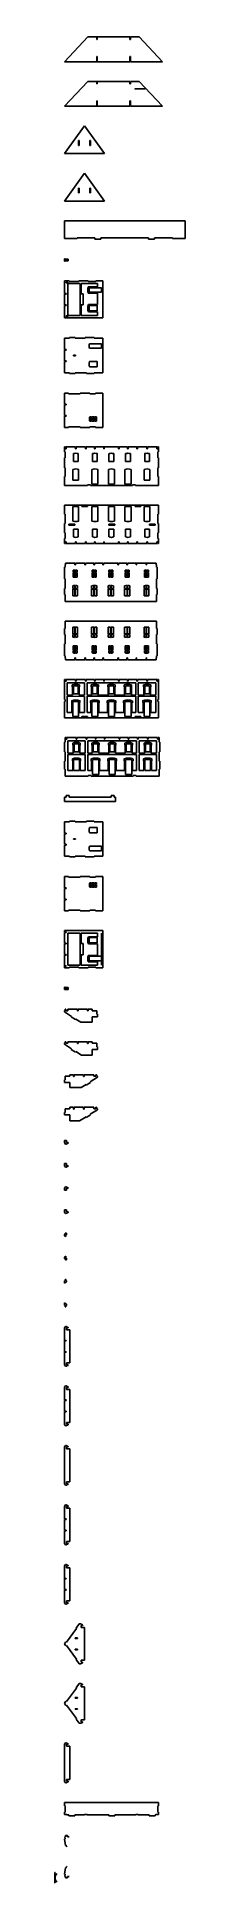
# Model space of a CAD drawing. Header units: millimetres. Extents: x 0 to 133, y -5 to 1876.
import ezdxf

# ---------------------------------------------------------------- set-up
doc = ezdxf.new("R2010")
doc.units = ezdxf.units.MM
doc.layers.get('0').update_dxf_attribs({"linetype": 'CONTINUOUS'})

msp = doc.modelspace()

# ---------------------------------------------------------------- linework, layer by layer
for p, q in [((34, 1875.9), (10, 1850.6)), ((42.9, 1875.9), (34, 1875.9)), ((42.9, 1873.2), (42.9, 1875.9)), ((43.5, 1873.2), (42.9, 1873.2)), ((76.6, 1875.9), (43.5, 1875.9)), ((43.5, 1875.9), (43.5, 1873.2)), ((76.6, 1873.2), (76.6, 1875.9)), ((77.2, 1873.2), (76.6, 1873.2)), ((86.1, 1875.9), (77.2, 1875.9)), ((77.2, 1875.9), (77.2, 1873.2)), ((110.1, 1850.6), (86.1, 1875.9)), ((10, 1850.6), (42.9, 1850.6)), ((42.9, 1850.6), (42.9, 1855.9)), ((42.9, 1855.9), (43.5, 1855.9)), ((43.5, 1855.9), (43.5, 1850.6)), ((43.5, 1850.6), (76.6, 1850.6)), ((76.6, 1855.9), (77.2, 1855.9)), ((76.6, 1850.6), (76.6, 1855.9)), ((77.2, 1855.9), (77.2, 1850.6)), ((77.2, 1850.6), (110.1, 1850.6)), ((34, 1830.6), (10, 1805.3)), ((42.9, 1830.6), (34, 1830.6)), ((42.9, 1827.9), (42.9, 1830.6)), ((43.5, 1827.9), (42.9, 1827.9)), ((76.6, 1830.6), (43.5, 1830.6)), ((43.5, 1830.6), (43.5, 1827.9)), ((76.6, 1827.9), (76.6, 1830.6)), ((77.2, 1827.9), (76.6, 1827.9)), ((86.1, 1830.6), (77.2, 1830.6)), ((77.2, 1830.6), (77.2, 1827.9)), ((110.1, 1805.3), (86.1, 1830.6)), ((42.9, 1805.3), (42.9, 1810.6)), ((42.9, 1810.6), (43.5, 1810.6)), ((43.5, 1810.6), (43.5, 1805.3)), ((76.6, 1805.3), (76.6, 1810.6)), ((76.6, 1810.6), (77.2, 1810.6)), ((77.2, 1810.6), (77.2, 1805.3)), ((81.9, 1823), (92, 1823)), ((92, 1822.9), (81.9, 1822.9)), ((10, 1805.3), (42.9, 1805.3)), ((43.5, 1805.3), (76.6, 1805.3)), ((77.2, 1805.3), (110.1, 1805.3)), ((30.4, 1785.3), (10, 1756.9)), ((24.3, 1765.2), (24.3, 1770.2)), ((24.3, 1770.2), (24.9, 1770.2)), ((24.9, 1770.2), (24.9, 1765.2)), ((50.7, 1756.9), (30.4, 1785.3)), ((35.8, 1765.2), (35.8, 1770.2)), ((35.8, 1770.2), (36.4, 1770.2)), ((36.4, 1770.2), (36.4, 1765.2)), ((10, 1756.9), (50.7, 1756.9)), ((24.9, 1765.2), (24.3, 1765.2)), ((36.4, 1765.2), (35.8, 1765.2)), ((30.4, 1736.9), (10, 1708.6)), ((50.7, 1708.6), (30.4, 1736.9)), ((24.3, 1721.8), (24.9, 1721.8)), ((24.3, 1716.9), (24.3, 1721.8)), ((24.9, 1716.9), (24.3, 1716.9)), ((24.9, 1721.8), (24.9, 1716.9)), ((35.8, 1721.8), (36.4, 1721.8)), ((35.8, 1716.9), (35.8, 1721.8)), ((36.4, 1716.9), (35.8, 1716.9)), ((36.4, 1721.8), (36.4, 1716.9)), ((10, 1708.6), (50.7, 1708.6)), ((133.1, 1688.6), (10, 1688.6)), ((10, 1688.6), (10, 1670.4)), ((133.1, 1670.4), (133.1, 1688.6)), ((10, 1670.4), (23, 1670.4)), ((23, 1671.1), (41.1, 1671.1)), ((23, 1670.4), (23, 1671.1)), ((41.1, 1671.1), (41.1, 1669.7)), ((41.1, 1669.7), (47.2, 1669.7)), ((47.2, 1669.7), (47.2, 1671.1)), ((47.2, 1671.1), (95.6, 1671.1)), ((95.6, 1671.1), (95.6, 1669.7)), ((95.6, 1669.7), (101.7, 1669.7)), ((101.7, 1669.7), (101.7, 1671.1)), ((101.7, 1671.1), (120.1, 1671.1)), ((120.1, 1671.1), (120.1, 1670.4)), ((120.1, 1670.4), (133.1, 1670.4)), ((10.9, 1649.7), (10, 1649.7)), ((10, 1649.7), (10, 1647.3)), ((10, 1647.3), (10.9, 1647.3)), ((10.9, 1649.4), (10.9, 1649.7)), ((13.7, 1649.4), (10.9, 1649.4)), ((10.9, 1648.2), (10.9, 1648.8)), ((10.9, 1648.8), (13.1, 1648.8)), ((13.1, 1648.2), (10.9, 1648.2)), ((10.9, 1647.6), (13.7, 1647.6)), ((10.9, 1647.3), (10.9, 1647.6)), ((13.1, 1648.8), (13.1, 1648.2)), ((13.7, 1647.6), (13.7, 1649.4)), ((14.7, 1627.3), (10, 1627.3)), ((10, 1627.3), (10, 1614.5)), ((11.9, 1625.3), (11.9, 1625.9)), ((11.9, 1625.9), (13.4, 1625.9)), ((13.4, 1625.3), (11.9, 1625.3)), ((13.4, 1625.9), (13.4, 1625.3)), ((13.5, 1592.1), (13.5, 1624.7)), ((13.5, 1624.7), (25.9, 1624.7)), ((14.7, 1626.6), (14.7, 1627.3)), ((24.7, 1626.6), (14.7, 1626.6)), ((34.2, 1627.3), (24.7, 1627.3)), ((24.7, 1627.3), (24.7, 1626.6)), ((25.9, 1624.7), (25.9, 1592.1)), ((27.2, 1614.1), (27.2, 1624.7)), ((27.2, 1624.7), (43.7, 1624.7)), ((34.2, 1626.6), (34.2, 1627.3)), ((42.1, 1626.6), (34.2, 1626.6)), ((43.7, 1621.3), (34.2, 1621.3)), ((35.4, 1620.3), (47.8, 1620.3)), ((49.2, 1627.3), (42.1, 1627.3)), ((42.1, 1627.3), (42.1, 1626.6)), ((43.7, 1624.7), (43.7, 1621.3)), ((47.8, 1620.3), (47.8, 1615.8)), ((49.2, 1589.5), (49.2, 1627.3)), ((10, 1614.5), (11.8, 1614.5)), ((11.8, 1613.8), (10, 1613.8)), ((10, 1613.8), (10, 1603)), ((10, 1603), (11.8, 1603)), ((11.8, 1602.3), (10, 1602.3)), ((10, 1602.3), (10, 1589.5)), ((11.8, 1614.5), (11.8, 1613.8)), ((11.8, 1603), (11.8, 1602.3)), ((29, 1614.1), (27.2, 1614.1)), ((27.2, 1592.1), (27.2, 1602.7)), ((27.2, 1602.7), (29, 1602.7)), ((29, 1602.7), (29, 1614.1)), ((34.2, 1614.8), (43.7, 1614.8)), ((43.7, 1603.1), (34.4, 1603.1)), ((47.8, 1615.8), (35.4, 1615.8)), ((35.6, 1602.1), (43.2, 1602.1)), ((43.2, 1602.1), (43.2, 1596.7)), ((43.7, 1614.8), (43.7, 1603.1)), ((10, 1589.5), (49.2, 1589.5)), ((11.9, 1590.9), (11.9, 1591.5)), ((11.9, 1591.5), (13.4, 1591.5)), ((13.4, 1590.9), (11.9, 1590.9)), ((13.4, 1591.5), (13.4, 1590.9)), ((25.9, 1592.1), (13.5, 1592.1)), ((43.7, 1592.1), (27.2, 1592.1)), ((34.4, 1595.7), (43.7, 1595.7)), ((43.2, 1596.7), (35.6, 1596.7)), ((43.7, 1595.7), (43.7, 1592.1)), ((15, 1568.8), (10, 1568.8)), ((10, 1568.8), (10, 1557.3)), ((21.1, 1569.5), (15, 1569.5)), ((15, 1569.5), (15, 1568.8)), ((21.1, 1568.8), (21.1, 1569.5)), ((31.1, 1568.8), (21.1, 1568.8)), ((40.2, 1569.5), (31.1, 1569.5)), ((31.1, 1569.5), (31.1, 1568.8)), ((35.4, 1563.2), (47.8, 1563.2)), ((40.2, 1568.8), (40.2, 1569.5)), ((49.2, 1568.8), (40.2, 1568.8)), ((47.8, 1563.2), (47.8, 1558.7)), ((49.2, 1533.7), (49.2, 1568.8)), ((10, 1557.3), (11.8, 1557.3)), ((11.8, 1556.7), (10, 1556.7)), ((10, 1556.7), (10, 1545.8)), ((10, 1545.8), (11.8, 1545.8)), ((11.8, 1545.2), (10, 1545.2)), ((10, 1545.2), (10, 1533.7)), ((11.8, 1557.3), (11.8, 1556.7)), ((11.8, 1545.8), (11.8, 1545.2)), ((19.2, 1551), (19.2, 1551.6)), ((19.2, 1551.6), (21.4, 1551.6)), ((21.4, 1551), (19.2, 1551)), ((21.4, 1551.6), (21.4, 1551)), ((47.8, 1558.7), (35.4, 1558.7)), ((35.6, 1545), (43.2, 1545)), ((43.2, 1545), (43.2, 1539.6)), ((10, 1533.7), (15, 1533.7)), ((15, 1533.7), (15, 1533)), ((15, 1533), (21.1, 1533)), ((21.1, 1533), (21.1, 1533.7)), ((21.1, 1533.7), (32.4, 1533.7)), ((32.4, 1533.7), (32.4, 1533)), ((32.4, 1533), (40.2, 1533)), ((43.2, 1539.6), (35.6, 1539.6)), ((40.2, 1533.7), (49.2, 1533.7)), ((40.2, 1533), (40.2, 1533.7)), ((14, 1513), (10, 1513)), ((10, 1513), (10, 1501.6)), ((14, 1512.3), (14, 1513)), ((26, 1512.3), (14, 1512.3)), ((35.9, 1513), (26, 1513)), ((26, 1513), (26, 1512.3)), ((35.9, 1512.3), (35.9, 1513)), ((41.7, 1512.3), (35.9, 1512.3)), ((49.2, 1513), (41.7, 1513)), ((41.7, 1513), (41.7, 1512.3)), ((49.2, 1478), (49.2, 1513)), ((10, 1501.6), (11.8, 1501.6)), ((11.8, 1501), (10, 1501)), ((10, 1501), (10, 1490.1)), ((10, 1490.1), (11.8, 1490.1)), ((11.8, 1489.5), (10, 1489.5)), ((10, 1489.5), (10, 1478)), ((11.8, 1501.6), (11.8, 1501)), ((11.8, 1490.1), (11.8, 1489.5)), ((37.4, 1486.8), (35.6, 1486.8)), ((35.6, 1486.3), (37.4, 1486.3)), ((35.9, 1488.8), (37.4, 1488.8)), ((37.4, 1488.8), (37.4, 1486.8)), ((37.4, 1486.3), (37.4, 1484.3)), ((37.9, 1488.8), (40.1, 1488.8)), ((37.9, 1486.8), (37.9, 1488.8)), ((40.1, 1486.8), (37.9, 1486.8)), ((37.9, 1484.3), (37.9, 1486.3)), ((37.9, 1486.3), (40.1, 1486.3)), ((40.1, 1488.8), (40.1, 1486.8)), ((40.1, 1486.3), (40.1, 1484.3)), ((40.6, 1486.8), (40.6, 1488.8)), ((40.6, 1488.8), (42.8, 1488.8)), ((42.8, 1486.8), (40.6, 1486.8)), ((40.6, 1484.3), (40.6, 1486.3)), ((40.6, 1486.3), (42.8, 1486.3)), ((42.8, 1488.8), (42.8, 1486.8)), ((42.8, 1486.3), (42.8, 1484.3)), ((10, 1478), (14, 1478)), ((14, 1478), (14, 1478.7)), ((14, 1478.7), (26, 1478.7)), ((26, 1478.7), (26, 1478)), ((26, 1478), (35.9, 1478)), ((37.4, 1484.3), (35.9, 1484.3)), ((35.9, 1478), (35.9, 1478.7)), ((35.9, 1478.7), (41.7, 1478.7)), ((40.1, 1484.3), (37.9, 1484.3)), ((42.8, 1484.3), (40.6, 1484.3)), ((41.7, 1478.7), (41.7, 1478)), ((41.7, 1478), (49.2, 1478)), ((11.1, 1458), (10, 1458)), ((10, 1458), (10, 1453)), ((10, 1453), (10.7, 1453)), ((10.7, 1453), (10.7, 1447)), ((11.1, 1456.2), (11.1, 1458)), ((11.7, 1456.2), (11.1, 1456.2)), ((21.3, 1458), (11.7, 1458)), ((11.7, 1458), (11.7, 1456.2)), ((19.1, 1443.3), (19.1, 1451.2)), ((21.3, 1456.2), (21.3, 1458)), ((21.9, 1456.2), (21.3, 1456.2)), ((31.5, 1458), (21.9, 1458)), ((21.9, 1458), (21.9, 1456.2)), ((24, 1451.2), (24, 1443.3)), ((31.5, 1456.2), (31.5, 1458)), ((32.1, 1456.2), (31.5, 1456.2)), ((40.8, 1458), (32.1, 1458)), ((32.1, 1458), (32.1, 1456.2)), ((38.6, 1443.3), (38.6, 1451.2)), ((40.8, 1456.2), (40.8, 1458)), ((41.4, 1456.2), (40.8, 1456.2)), ((50, 1458), (41.4, 1458)), ((41.4, 1458), (41.4, 1456.2)), ((43.5, 1451.2), (43.5, 1443.3)), ((50, 1456.2), (50, 1458)), ((50.6, 1456.2), (50, 1456.2)), ((65.2, 1458), (50.6, 1458)), ((50.6, 1458), (50.6, 1456.2)), ((55.4, 1443.3), (55.4, 1451.2)), ((60.4, 1451.2), (60.4, 1443.3)), ((65.2, 1456.2), (65.2, 1458)), ((65.8, 1456.2), (65.2, 1456.2)), ((74.4, 1458), (65.8, 1458)), ((65.8, 1458), (65.8, 1456.2)), ((72.3, 1443.3), (72.3, 1451.2)), ((74.4, 1456.2), (74.4, 1458)), ((75, 1456.2), (74.4, 1456.2)), ((83.7, 1458), (75, 1458)), ((75, 1458), (75, 1456.2)), ((77.2, 1451.2), (77.2, 1443.3)), ((83.7, 1456.2), (83.7, 1458)), ((84.3, 1456.2), (83.7, 1456.2)), ((93.9, 1458), (84.3, 1458)), ((84.3, 1458), (84.3, 1456.2)), ((91.8, 1443.3), (91.8, 1451.2)), ((93.9, 1456.2), (93.9, 1458)), ((94.5, 1456.2), (93.9, 1456.2)), ((104.1, 1458), (94.5, 1458)), ((94.5, 1458), (94.5, 1456.2)), ((96.7, 1451.2), (96.7, 1443.3)), ((104.1, 1456.2), (104.1, 1458)), ((104.7, 1456.2), (104.1, 1456.2)), ((105.8, 1458), (104.7, 1458)), ((104.7, 1458), (104.7, 1456.2)), ((105.1, 1447), (105.1, 1453)), ((105.1, 1453), (105.8, 1453)), ((105.8, 1453), (105.8, 1458)), ((10.7, 1447), (10, 1447)), ((10, 1447), (10, 1436.8)), ((10, 1436.8), (10.7, 1436.8)), ((10.7, 1436.8), (10.7, 1427.9)), ((18.7, 1424.3), (18.7, 1435.2)), ((24, 1443.3), (19.1, 1443.3)), ((24.5, 1435.2), (24.5, 1424.3)), ((37.9, 1420.2), (37.9, 1435.2)), ((43.5, 1443.3), (38.6, 1443.3)), ((44.2, 1435.2), (44.2, 1420.2)), ((54.8, 1420.2), (54.8, 1435.2)), ((60.4, 1443.3), (55.4, 1443.3)), ((61, 1435.2), (61, 1420.2)), ((71.6, 1420.2), (71.6, 1435.2)), ((77.2, 1443.3), (72.3, 1443.3)), ((77.9, 1435.2), (77.9, 1420.2)), ((91.3, 1424.3), (91.3, 1435.2)), ((96.7, 1443.3), (91.8, 1443.3)), ((97.1, 1435.2), (97.1, 1424.3)), ((105.8, 1447), (105.1, 1447)), ((105.1, 1427.9), (105.1, 1436.8)), ((105.1, 1436.8), (105.8, 1436.8)), ((105.8, 1436.8), (105.8, 1447)), ((10.7, 1427.9), (10, 1427.9)), ((10, 1427.9), (10, 1418.8)), ((10, 1418.8), (33.5, 1418.8)), ((24.5, 1424.3), (18.7, 1424.3)), ((33.5, 1418.8), (33.5, 1419.5)), ((33.5, 1419.5), (36.4, 1419.5)), ((36.4, 1419.5), (36.4, 1418.8)), ((36.4, 1418.8), (79.4, 1418.8)), ((44.2, 1420.2), (37.9, 1420.2)), ((61, 1420.2), (54.8, 1420.2)), ((77.9, 1420.2), (71.6, 1420.2)), ((79.4, 1418.8), (79.4, 1419.5)), ((79.4, 1419.5), (82.3, 1419.5)), ((82.3, 1419.5), (82.3, 1418.8)), ((82.3, 1418.8), (105.8, 1418.8)), ((97.1, 1424.3), (91.3, 1424.3)), ((105.8, 1427.9), (105.1, 1427.9)), ((105.8, 1418.8), (105.8, 1427.9)), ((105.8, 1398.8), (10, 1398.8)), ((10, 1398.8), (10, 1389.7)), ((18.7, 1397.4), (24.5, 1397.4)), ((18.7, 1382.4), (18.7, 1397.4)), ((24.5, 1397.4), (24.5, 1382.4)), ((27.6, 1397.4), (27.6, 1398.1)), ((27.6, 1398.1), (33.5, 1398.1)), ((33.5, 1397.4), (27.6, 1397.4)), ((33.5, 1398.1), (33.5, 1397.4)), ((37.9, 1397.4), (44.2, 1397.4)), ((37.9, 1382.4), (37.9, 1397.4)), ((44.2, 1397.4), (44.2, 1382.4)), ((54.8, 1382.4), (54.8, 1397.4)), ((54.8, 1397.4), (61, 1397.4)), ((61, 1397.4), (61, 1382.4)), ((71.6, 1382.4), (71.6, 1397.4)), ((71.6, 1397.4), (77.9, 1397.4)), ((77.9, 1397.4), (77.9, 1382.4)), ((82, 1397.4), (82, 1398.1)), ((82, 1398.1), (88, 1398.1)), ((88, 1397.4), (82, 1397.4)), ((88, 1398.1), (88, 1397.4)), ((91.3, 1397.4), (97.1, 1397.4)), ((91.3, 1382.4), (91.3, 1397.4)), ((97.1, 1397.4), (97.1, 1382.4)), ((105.8, 1389.7), (105.8, 1398.8)), ((10, 1389.7), (10.7, 1389.7)), ((10.7, 1380.1), (10, 1380.1)), ((10, 1380.1), (10, 1370.6)), ((10.7, 1389.7), (10.7, 1380.1)), ((14.6, 1378.5), (14.6, 1379.2)), ((14.6, 1379.2), (20.5, 1379.2)), ((20.5, 1378.5), (14.6, 1378.5)), ((19.1, 1366.3), (19.1, 1374.3)), ((19.1, 1374.3), (24, 1374.3)), ((20.5, 1379.2), (20.5, 1378.5)), ((24, 1374.3), (24, 1366.3)), ((38.6, 1366.3), (38.6, 1374.3)), ((38.6, 1374.3), (43.5, 1374.3)), ((43.5, 1374.3), (43.5, 1366.3)), ((55.4, 1378.5), (55.4, 1379.2)), ((55.4, 1379.2), (61.3, 1379.2)), ((61.3, 1378.5), (55.4, 1378.5)), ((55.4, 1374.3), (60.4, 1374.3)), ((55.4, 1366.3), (55.4, 1374.3)), ((60.4, 1374.3), (60.4, 1366.3)), ((61.3, 1379.2), (61.3, 1378.5)), ((72.3, 1366.3), (72.3, 1374.3)), ((72.3, 1374.3), (77.2, 1374.3)), ((77.2, 1374.3), (77.2, 1366.3)), ((91.8, 1366.3), (91.8, 1374.3)), ((91.8, 1374.3), (96.7, 1374.3)), ((96.6, 1378.5), (96.6, 1379.2)), ((96.6, 1379.2), (102.5, 1379.2)), ((102.5, 1378.5), (96.6, 1378.5)), ((96.7, 1374.3), (96.7, 1366.3)), ((102.5, 1379.2), (102.5, 1378.5)), ((105.1, 1380.1), (105.1, 1389.7)), ((105.1, 1389.7), (105.8, 1389.7)), ((105.8, 1380.1), (105.1, 1380.1)), ((105.8, 1370.6), (105.8, 1380.1)), ((10, 1370.6), (10.7, 1370.6)), ((10.7, 1364.6), (10, 1364.6)), ((10, 1364.6), (10, 1359.6)), ((10, 1359.6), (11.2, 1359.6)), ((10.7, 1370.6), (10.7, 1364.6)), ((11.2, 1359.6), (11.2, 1361.4)), ((11.2, 1361.4), (11.9, 1361.4)), ((11.9, 1361.4), (11.9, 1359.6)), ((11.9, 1359.6), (21.3, 1359.6)), ((21.3, 1359.6), (21.3, 1361.4)), ((21.3, 1361.4), (21.9, 1361.4)), ((21.9, 1361.4), (21.9, 1359.6)), ((21.9, 1359.6), (31.5, 1359.6)), ((31.5, 1359.6), (31.5, 1361.4)), ((31.5, 1361.4), (32.1, 1361.4)), ((32.1, 1361.4), (32.1, 1359.6)), ((32.1, 1359.6), (40.8, 1359.6)), ((40.8, 1359.6), (40.8, 1361.4)), ((40.8, 1361.4), (41.4, 1361.4)), ((41.4, 1361.4), (41.4, 1359.6)), ((41.4, 1359.6), (50, 1359.6)), ((50, 1359.6), (50, 1361.4)), ((50, 1361.4), (50.6, 1361.4)), ((50.6, 1361.4), (50.6, 1359.6)), ((50.6, 1359.6), (65.2, 1359.6)), ((65.2, 1359.6), (65.2, 1361.4)), ((65.2, 1361.4), (65.8, 1361.4)), ((65.8, 1361.4), (65.8, 1359.6)), ((65.8, 1359.6), (74.4, 1359.6)), ((74.4, 1359.6), (74.4, 1361.4)), ((74.4, 1361.4), (75, 1361.4)), ((75, 1361.4), (75, 1359.6)), ((75, 1359.6), (83.7, 1359.6)), ((83.7, 1359.6), (83.7, 1361.4)), ((83.7, 1361.4), (84.3, 1361.4)), ((84.3, 1361.4), (84.3, 1359.6)), ((84.3, 1359.6), (93.9, 1359.6)), ((93.9, 1359.6), (93.9, 1361.4)), ((93.9, 1361.4), (94.5, 1361.4)), ((94.5, 1361.4), (94.5, 1359.6)), ((94.5, 1359.6), (104.1, 1359.6)), ((104.1, 1359.6), (104.1, 1361.4)), ((104.1, 1361.4), (104.7, 1361.4)), ((104.7, 1361.4), (104.7, 1359.6)), ((104.7, 1359.6), (105.8, 1359.6)), ((105.1, 1364.6), (105.1, 1370.6)), ((105.1, 1370.6), (105.8, 1370.6)), ((105.8, 1364.6), (105.1, 1364.6)), ((105.8, 1359.6), (105.8, 1364.6)), ((11, 1337.8), (10.7, 1337.8)), ((10.7, 1337.8), (10.7, 1335.7)), ((20.6, 1339.6), (11, 1339.6)), ((11, 1339.6), (11, 1337.8)), ((20.6, 1337.8), (20.6, 1339.6)), ((21.2, 1337.8), (20.6, 1337.8)), ((30.8, 1339.6), (21.2, 1339.6)), ((21.2, 1339.6), (21.2, 1337.8)), ((30.8, 1337.8), (30.8, 1339.6)), ((31.4, 1337.8), (30.8, 1337.8)), ((40.1, 1339.6), (31.4, 1339.6)), ((31.4, 1339.6), (31.4, 1337.8)), ((40.1, 1337.8), (40.1, 1339.6)), ((40.7, 1337.8), (40.1, 1337.8)), ((49.3, 1339.6), (40.7, 1339.6)), ((40.7, 1339.6), (40.7, 1337.8)), ((49.3, 1337.8), (49.3, 1339.6)), ((49.9, 1337.8), (49.3, 1337.8)), ((64.5, 1339.6), (49.9, 1339.6)), ((49.9, 1339.6), (49.9, 1337.8)), ((64.5, 1337.8), (64.5, 1339.6)), ((65.1, 1337.8), (64.5, 1337.8)), ((73.7, 1339.6), (65.1, 1339.6)), ((65.1, 1339.6), (65.1, 1337.8)), ((73.7, 1337.8), (73.7, 1339.6)), ((74.3, 1337.8), (73.7, 1337.8)), ((83, 1339.6), (74.3, 1339.6)), ((74.3, 1339.6), (74.3, 1337.8)), ((83, 1337.8), (83, 1339.6)), ((83.6, 1337.8), (83, 1337.8)), ((93.2, 1339.6), (83.6, 1339.6)), ((83.6, 1339.6), (83.6, 1337.8)), ((93.2, 1337.8), (93.2, 1339.6)), ((93.8, 1337.8), (93.2, 1337.8)), ((103.4, 1339.6), (93.8, 1339.6)), ((93.8, 1339.6), (93.8, 1337.8)), ((103.4, 1337.8), (103.4, 1339.6)), ((103.7, 1337.8), (103.4, 1337.8)), ((103.7, 1335.7), (103.7, 1337.8)), ((10.7, 1335.7), (10, 1335.7)), ((10, 1335.7), (10, 1323.5)), ((10, 1323.5), (10.7, 1323.5)), ((10.7, 1323.5), (10.7, 1313.8)), ((18.9, 1330.3), (18.9, 1332.5)), ((20.6, 1330.3), (18.9, 1330.3)), ((18.9, 1327.8), (18.9, 1329.8)), ((18.9, 1329.8), (20.6, 1329.8)), ((20.6, 1327.8), (18.9, 1327.8)), ((18.9, 1325.3), (18.9, 1327.3)), ((18.9, 1327.3), (20.6, 1327.3)), ((20.6, 1325.3), (18.9, 1325.3)), ((20.6, 1332.7), (20.6, 1330.3)), ((20.6, 1329.8), (20.6, 1327.8)), ((20.6, 1327.3), (20.6, 1325.3)), ((21.1, 1330.3), (21.1, 1332.7)), ((22.9, 1330.3), (21.1, 1330.3)), ((21.1, 1327.8), (21.1, 1329.8)), ((21.1, 1329.8), (22.9, 1329.8)), ((22.9, 1327.8), (21.1, 1327.8)), ((21.1, 1325.3), (21.1, 1327.3)), ((21.1, 1327.3), (22.9, 1327.3)), ((22.9, 1325.3), (21.1, 1325.3)), ((22.9, 1332.5), (22.9, 1330.3)), ((22.9, 1329.8), (22.9, 1327.8)), ((22.9, 1327.3), (22.9, 1325.3)), ((38.4, 1330.3), (38.4, 1332.5)), ((40.1, 1330.3), (38.4, 1330.3)), ((38.4, 1327.8), (38.4, 1329.8)), ((38.4, 1329.8), (40.1, 1329.8)), ((40.1, 1327.8), (38.4, 1327.8)), ((38.4, 1325.3), (38.4, 1327.3)), ((38.4, 1327.3), (40.1, 1327.3)), ((40.1, 1325.3), (38.4, 1325.3)), ((40.1, 1332.7), (40.1, 1330.3)), ((40.1, 1329.8), (40.1, 1327.8)), ((40.1, 1327.3), (40.1, 1325.3)), ((40.6, 1330.3), (40.6, 1332.7)), ((42.4, 1330.3), (40.6, 1330.3)), ((40.6, 1329.8), (42.4, 1329.8)), ((40.6, 1327.8), (40.6, 1329.8)), ((42.4, 1327.8), (40.6, 1327.8)), ((40.6, 1327.3), (42.4, 1327.3)), ((40.6, 1325.3), (40.6, 1327.3)), ((42.4, 1325.3), (40.6, 1325.3)), ((42.4, 1332.5), (42.4, 1330.3)), ((42.4, 1329.8), (42.4, 1327.8)), ((42.4, 1327.3), (42.4, 1325.3)), ((55.2, 1330.3), (55.2, 1332.5)), ((56.9, 1330.3), (55.2, 1330.3)), ((55.2, 1327.8), (55.2, 1329.8)), ((55.2, 1329.8), (56.9, 1329.8)), ((56.9, 1327.8), (55.2, 1327.8)), ((55.2, 1327.3), (56.9, 1327.3)), ((55.2, 1325.3), (55.2, 1327.3)), ((56.9, 1325.3), (55.2, 1325.3)), ((56.9, 1332.7), (56.9, 1330.3)), ((56.9, 1329.8), (56.9, 1327.8)), ((56.9, 1327.3), (56.9, 1325.3)), ((57.5, 1330.3), (57.5, 1332.7)), ((59.2, 1330.3), (57.5, 1330.3)), ((57.5, 1327.8), (57.5, 1329.8)), ((57.5, 1329.8), (59.2, 1329.8)), ((59.2, 1327.8), (57.5, 1327.8)), ((57.5, 1325.3), (57.5, 1327.3)), ((57.5, 1327.3), (59.2, 1327.3)), ((59.2, 1325.3), (57.5, 1325.3)), ((59.2, 1332.5), (59.2, 1330.3)), ((59.2, 1329.8), (59.2, 1327.8)), ((59.2, 1327.3), (59.2, 1325.3)), ((72, 1330.3), (72, 1332.5)), ((73.8, 1330.3), (72, 1330.3)), ((72, 1327.8), (72, 1329.8)), ((72, 1329.8), (73.8, 1329.8)), ((73.8, 1327.8), (72, 1327.8)), ((72, 1325.3), (72, 1327.3)), ((72, 1327.3), (73.8, 1327.3)), ((73.8, 1325.3), (72, 1325.3)), ((73.8, 1332.7), (73.8, 1330.3)), ((73.8, 1329.8), (73.8, 1327.8)), ((73.8, 1327.3), (73.8, 1325.3)), ((74.3, 1330.3), (74.3, 1332.7)), ((76, 1330.3), (74.3, 1330.3)), ((74.3, 1329.8), (76, 1329.8)), ((74.3, 1327.8), (74.3, 1329.8)), ((76, 1327.8), (74.3, 1327.8)), ((74.3, 1325.3), (74.3, 1327.3)), ((74.3, 1327.3), (76, 1327.3)), ((76, 1325.3), (74.3, 1325.3)), ((76, 1332.5), (76, 1330.3)), ((76, 1329.8), (76, 1327.8)), ((76, 1327.3), (76, 1325.3)), ((91.5, 1330.3), (91.5, 1332.5)), ((93.3, 1330.3), (91.5, 1330.3)), ((91.5, 1329.8), (93.3, 1329.8)), ((91.5, 1327.8), (91.5, 1329.8)), ((93.3, 1327.8), (91.5, 1327.8)), ((91.5, 1325.3), (91.5, 1327.3)), ((91.5, 1327.3), (93.3, 1327.3)), ((93.3, 1325.3), (91.5, 1325.3)), ((93.3, 1332.7), (93.3, 1330.3)), ((93.3, 1329.8), (93.3, 1327.8)), ((93.3, 1327.3), (93.3, 1325.3)), ((93.8, 1330.3), (93.8, 1332.7)), ((95.5, 1330.3), (93.8, 1330.3)), ((93.8, 1327.8), (93.8, 1329.8)), ((93.8, 1329.8), (95.5, 1329.8)), ((95.5, 1327.8), (93.8, 1327.8)), ((93.8, 1327.3), (95.5, 1327.3)), ((93.8, 1325.3), (93.8, 1327.3)), ((95.5, 1325.3), (93.8, 1325.3)), ((95.5, 1332.5), (95.5, 1330.3)), ((95.5, 1329.8), (95.5, 1327.8)), ((95.5, 1327.3), (95.5, 1325.3)), ((104.4, 1335.7), (103.7, 1335.7)), ((103.7, 1313.8), (103.7, 1323.5)), ((103.7, 1323.5), (104.4, 1323.5)), ((104.4, 1323.5), (104.4, 1335.7)), ((10.7, 1313.8), (10, 1313.8)), ((10, 1313.8), (10, 1307.8)), ((10, 1307.8), (10.7, 1307.8)), ((10.7, 1307.8), (10.7, 1300.4)), ((10.7, 1300.4), (103.7, 1300.4)), ((18.4, 1313.7), (18.4, 1316.4)), ((20.6, 1313.7), (18.4, 1313.7)), ((18.4, 1306.4), (18.4, 1313.2)), ((18.4, 1313.2), (20.6, 1313.2)), ((20.6, 1306.4), (18.4, 1306.4)), ((20.6, 1316.7), (20.6, 1313.7)), ((20.6, 1313.2), (20.6, 1306.4)), ((21.1, 1313.7), (21.1, 1316.7)), ((23.3, 1313.7), (21.1, 1313.7)), ((21.1, 1306.4), (21.1, 1313.2)), ((21.1, 1313.2), (23.3, 1313.2)), ((23.3, 1306.4), (21.1, 1306.4)), ((23.3, 1316.4), (23.3, 1313.7)), ((23.3, 1313.2), (23.3, 1306.4)), ((37.7, 1313.7), (37.7, 1316.4)), ((40.1, 1313.7), (37.7, 1313.7)), ((37.7, 1313.2), (40.1, 1313.2)), ((37.7, 1306.4), (37.7, 1313.2)), ((40.1, 1306.4), (37.7, 1306.4)), ((40.1, 1316.7), (40.1, 1313.7)), ((40.1, 1313.2), (40.1, 1306.4)), ((40.6, 1313.7), (40.6, 1316.7)), ((43.1, 1313.7), (40.6, 1313.7)), ((40.6, 1306.4), (40.6, 1313.2)), ((40.6, 1313.2), (43.1, 1313.2)), ((43.1, 1306.4), (40.6, 1306.4)), ((43.1, 1316.4), (43.1, 1313.7)), ((43.1, 1313.2), (43.1, 1306.4)), ((54.5, 1313.7), (54.5, 1316.4)), ((56.9, 1313.7), (54.5, 1313.7)), ((54.5, 1306.4), (54.5, 1313.2)), ((54.5, 1313.2), (56.9, 1313.2)), ((56.9, 1306.4), (54.5, 1306.4)), ((56.9, 1316.7), (56.9, 1313.7)), ((56.9, 1313.2), (56.9, 1306.4)), ((57.5, 1313.7), (57.5, 1316.7)), ((59.9, 1313.7), (57.5, 1313.7)), ((57.5, 1306.4), (57.5, 1313.2)), ((57.5, 1313.2), (59.9, 1313.2)), ((59.9, 1306.4), (57.5, 1306.4)), ((59.9, 1316.4), (59.9, 1313.7)), ((59.9, 1313.2), (59.9, 1306.4)), ((71.3, 1313.7), (71.3, 1316.4)), ((73.8, 1313.7), (71.3, 1313.7)), ((71.3, 1306.4), (71.3, 1313.2)), ((71.3, 1313.2), (73.8, 1313.2)), ((73.8, 1306.4), (71.3, 1306.4)), ((73.8, 1316.7), (73.8, 1313.7)), ((73.8, 1313.2), (73.8, 1306.4)), ((74.3, 1313.7), (74.3, 1316.7)), ((76.7, 1313.7), (74.3, 1313.7)), ((74.3, 1313.2), (76.7, 1313.2)), ((74.3, 1306.4), (74.3, 1313.2)), ((76.7, 1306.4), (74.3, 1306.4)), ((76.7, 1316.4), (76.7, 1313.7)), ((76.7, 1313.2), (76.7, 1306.4)), ((91.1, 1313.7), (91.1, 1316.4)), ((93.3, 1313.7), (91.1, 1313.7)), ((91.1, 1306.4), (91.1, 1313.2)), ((91.1, 1313.2), (93.3, 1313.2)), ((93.3, 1306.4), (91.1, 1306.4)), ((93.3, 1316.7), (93.3, 1313.7)), ((93.3, 1313.2), (93.3, 1306.4)), ((93.8, 1313.7), (93.8, 1316.7)), ((96, 1313.7), (93.8, 1313.7)), ((93.8, 1313.2), (96, 1313.2)), ((93.8, 1306.4), (93.8, 1313.2)), ((96, 1306.4), (93.8, 1306.4)), ((96, 1316.4), (96, 1313.7)), ((96, 1313.2), (96, 1306.4)), ((104.4, 1313.8), (103.7, 1313.8)), ((103.7, 1300.4), (103.7, 1307.8)), ((103.7, 1307.8), (104.4, 1307.8)), ((104.4, 1307.8), (104.4, 1313.8)), ((103.7, 1280.4), (10.7, 1280.4)), ((10.7, 1280.4), (10.7, 1273)), ((103.7, 1273), (103.7, 1280.4)), ((10.7, 1273), (10, 1273)), ((10, 1273), (10, 1266.9)), ((10, 1266.9), (10.7, 1266.9)), ((10.7, 1266.9), (10.7, 1257.3)), ((18.4, 1267.5), (18.4, 1274.4)), ((18.4, 1274.4), (20.6, 1274.4)), ((20.6, 1267.5), (18.4, 1267.5)), ((18.4, 1264.3), (18.4, 1267)), ((18.4, 1267), (20.6, 1267)), ((20.6, 1274.4), (20.6, 1267.5)), ((20.6, 1267), (20.6, 1264)), ((21.1, 1274.4), (23.3, 1274.4)), ((21.1, 1267.5), (21.1, 1274.4)), ((23.3, 1267.5), (21.1, 1267.5)), ((21.1, 1264), (21.1, 1267)), ((21.1, 1267), (23.3, 1267)), ((23.3, 1274.4), (23.3, 1267.5)), ((23.3, 1267), (23.3, 1264.3)), ((37.7, 1267.5), (37.7, 1274.4)), ((37.7, 1274.4), (40.1, 1274.4)), ((40.1, 1267.5), (37.7, 1267.5)), ((37.7, 1264.3), (37.7, 1267)), ((37.7, 1267), (40.1, 1267)), ((40.1, 1274.4), (40.1, 1267.5)), ((40.1, 1267), (40.1, 1264)), ((40.6, 1267.5), (40.6, 1274.4)), ((40.6, 1274.4), (43.1, 1274.4)), ((43.1, 1267.5), (40.6, 1267.5)), ((40.6, 1264), (40.6, 1267)), ((40.6, 1267), (43.1, 1267)), ((43.1, 1274.4), (43.1, 1267.5)), ((43.1, 1267), (43.1, 1264.3)), ((54.5, 1267.5), (54.5, 1274.4)), ((54.5, 1274.4), (56.9, 1274.4)), ((56.9, 1267.5), (54.5, 1267.5)), ((54.5, 1264.3), (54.5, 1267)), ((54.5, 1267), (56.9, 1267)), ((56.9, 1274.4), (56.9, 1267.5)), ((56.9, 1267), (56.9, 1264)), ((57.5, 1267.5), (57.5, 1274.4)), ((57.5, 1274.4), (59.9, 1274.4)), ((59.9, 1267.5), (57.5, 1267.5)), ((57.5, 1267), (59.9, 1267)), ((57.5, 1264), (57.5, 1267)), ((59.9, 1274.4), (59.9, 1267.5)), ((59.9, 1267), (59.9, 1264.3)), ((71.3, 1267.5), (71.3, 1274.4)), ((71.3, 1274.4), (73.8, 1274.4)), ((73.8, 1267.5), (71.3, 1267.5)), ((71.3, 1264.3), (71.3, 1267)), ((71.3, 1267), (73.8, 1267)), ((73.8, 1274.4), (73.8, 1267.5)), ((73.8, 1267), (73.8, 1264)), ((74.3, 1267.5), (74.3, 1274.4)), ((74.3, 1274.4), (76.7, 1274.4)), ((76.7, 1267.5), (74.3, 1267.5)), ((74.3, 1267), (76.7, 1267)), ((74.3, 1264), (74.3, 1267)), ((76.7, 1274.4), (76.7, 1267.5)), ((76.7, 1267), (76.7, 1264.3)), ((91.1, 1267.5), (91.1, 1274.4)), ((91.1, 1274.4), (93.3, 1274.4)), ((93.3, 1267.5), (91.1, 1267.5)), ((91.1, 1267), (93.3, 1267)), ((91.1, 1264.3), (91.1, 1267)), ((93.3, 1274.4), (93.3, 1267.5)), ((93.3, 1267), (93.3, 1264)), ((93.8, 1267.5), (93.8, 1274.4)), ((93.8, 1274.4), (96, 1274.4)), ((96, 1267.5), (93.8, 1267.5)), ((93.8, 1264), (93.8, 1267)), ((93.8, 1267), (96, 1267)), ((96, 1274.4), (96, 1267.5)), ((96, 1267), (96, 1264.3)), ((104.4, 1273), (103.7, 1273)), ((103.7, 1257.3), (103.7, 1266.9)), ((103.7, 1266.9), (104.4, 1266.9)), ((104.4, 1266.9), (104.4, 1273)), ((10.7, 1257.3), (10, 1257.3)), ((10, 1257.3), (10, 1245.1)), ((10, 1245.1), (10.7, 1245.1)), ((10.7, 1245.1), (10.7, 1243)), ((10.7, 1243), (11.2, 1243)), ((11.2, 1243), (11.2, 1241.2)), ((18.9, 1253.5), (18.9, 1255.4)), ((18.9, 1255.4), (20.6, 1255.4)), ((20.6, 1253.5), (18.9, 1253.5)), ((18.9, 1251), (18.9, 1252.9)), ((18.9, 1252.9), (20.6, 1252.9)), ((20.6, 1251), (18.9, 1251)), ((18.9, 1248.3), (18.9, 1250.4)), ((18.9, 1250.4), (20.6, 1250.4)), ((20.6, 1255.4), (20.6, 1253.5)), ((20.6, 1252.9), (20.6, 1251)), ((20.6, 1250.4), (20.6, 1248)), ((20.6, 1241.2), (20.6, 1243)), ((20.6, 1243), (21.2, 1243)), ((21.1, 1253.5), (21.1, 1255.4)), ((21.1, 1255.4), (22.9, 1255.4)), ((22.9, 1253.5), (21.1, 1253.5)), ((21.1, 1251), (21.1, 1252.9)), ((21.1, 1252.9), (22.9, 1252.9)), ((22.9, 1251), (21.1, 1251)), ((21.1, 1248), (21.1, 1250.4)), ((21.1, 1250.4), (22.9, 1250.4)), ((21.2, 1243), (21.2, 1241.2)), ((22.9, 1255.4), (22.9, 1253.5)), ((22.9, 1252.9), (22.9, 1251)), ((22.9, 1250.4), (22.9, 1248.3)), ((30.8, 1241.2), (30.8, 1243)), ((30.8, 1243), (31.4, 1243)), ((31.4, 1243), (31.4, 1241.2)), ((38.4, 1253.5), (38.4, 1255.4)), ((38.4, 1255.4), (40.1, 1255.4)), ((40.1, 1253.5), (38.4, 1253.5)), ((38.4, 1251), (38.4, 1252.9)), ((38.4, 1252.9), (40.1, 1252.9)), ((40.1, 1251), (38.4, 1251)), ((38.4, 1248.3), (38.4, 1250.4)), ((38.4, 1250.4), (40.1, 1250.4)), ((40.1, 1255.4), (40.1, 1253.5)), ((40.1, 1252.9), (40.1, 1251)), ((40.1, 1250.4), (40.1, 1248)), ((40.1, 1241.2), (40.1, 1243)), ((40.1, 1243), (40.7, 1243)), ((40.6, 1253.5), (40.6, 1255.4)), ((40.6, 1255.4), (42.4, 1255.4)), ((42.4, 1253.5), (40.6, 1253.5)), ((40.6, 1251), (40.6, 1252.9)), ((40.6, 1252.9), (42.4, 1252.9)), ((42.4, 1251), (40.6, 1251)), ((40.6, 1248), (40.6, 1250.4)), ((40.6, 1250.4), (42.4, 1250.4)), ((40.7, 1243), (40.7, 1241.2)), ((42.4, 1255.4), (42.4, 1253.5)), ((42.4, 1252.9), (42.4, 1251)), ((42.4, 1250.4), (42.4, 1248.3)), ((49.3, 1241.2), (49.3, 1243)), ((49.3, 1243), (49.9, 1243)), ((49.9, 1243), (49.9, 1241.2)), ((55.2, 1255.4), (56.9, 1255.4)), ((55.2, 1253.5), (55.2, 1255.4)), ((56.9, 1253.5), (55.2, 1253.5)), ((55.2, 1251), (55.2, 1252.9)), ((55.2, 1252.9), (56.9, 1252.9)), ((56.9, 1251), (55.2, 1251)), ((55.2, 1250.4), (56.9, 1250.4)), ((55.2, 1248.3), (55.2, 1250.4)), ((56.9, 1255.4), (56.9, 1253.5)), ((56.9, 1252.9), (56.9, 1251)), ((56.9, 1250.4), (56.9, 1248)), ((57.5, 1253.5), (57.5, 1255.4)), ((57.5, 1255.4), (59.2, 1255.4)), ((59.2, 1253.5), (57.5, 1253.5)), ((57.5, 1251), (57.5, 1252.9)), ((57.5, 1252.9), (59.2, 1252.9)), ((59.2, 1251), (57.5, 1251)), ((57.5, 1248), (57.5, 1250.4)), ((57.5, 1250.4), (59.2, 1250.4)), ((59.2, 1255.4), (59.2, 1253.5)), ((59.2, 1252.9), (59.2, 1251)), ((59.2, 1250.4), (59.2, 1248.3)), ((64.5, 1241.2), (64.5, 1243)), ((64.5, 1243), (65.1, 1243)), ((65.1, 1243), (65.1, 1241.2)), ((72, 1253.5), (72, 1255.4)), ((72, 1255.4), (73.8, 1255.4)), ((73.8, 1253.5), (72, 1253.5)), ((72, 1251), (72, 1252.9)), ((72, 1252.9), (73.8, 1252.9)), ((73.8, 1251), (72, 1251)), ((72, 1248.3), (72, 1250.4)), ((72, 1250.4), (73.8, 1250.4)), ((73.7, 1241.2), (73.7, 1243)), ((73.7, 1243), (74.3, 1243)), ((73.8, 1255.4), (73.8, 1253.5)), ((73.8, 1252.9), (73.8, 1251)), ((73.8, 1250.4), (73.8, 1248.1)), ((73.8, 1248.1), (74.3, 1248.1)), ((74.3, 1253.5), (74.3, 1255.4)), ((74.3, 1255.4), (76, 1255.4)), ((76, 1253.5), (74.3, 1253.5)), ((74.3, 1252.9), (76, 1252.9)), ((74.3, 1251), (74.3, 1252.9)), ((76, 1251), (74.3, 1251)), ((74.3, 1250.4), (76, 1250.4)), ((74.3, 1248.1), (74.3, 1250.4)), ((74.3, 1243), (74.3, 1241.2)), ((76, 1255.4), (76, 1253.5)), ((76, 1252.9), (76, 1251)), ((76, 1250.4), (76, 1248.3)), ((83, 1241.2), (83, 1243)), ((83, 1243), (83.6, 1243)), ((83.6, 1243), (83.6, 1241.2)), ((91.5, 1253.5), (91.5, 1255.4)), ((91.5, 1255.4), (93.3, 1255.4)), ((93.3, 1253.5), (91.5, 1253.5)), ((91.5, 1251), (91.5, 1252.9)), ((91.5, 1252.9), (93.3, 1252.9)), ((93.3, 1251), (91.5, 1251)), ((91.5, 1248.3), (91.5, 1250.4)), ((91.5, 1250.4), (93.3, 1250.4)), ((93.2, 1241.2), (93.2, 1243)), ((93.2, 1243), (93.8, 1243)), ((93.3, 1255.4), (93.3, 1253.5)), ((93.3, 1252.9), (93.3, 1251)), ((93.3, 1250.4), (93.3, 1248)), ((93.8, 1253.5), (93.8, 1255.4)), ((93.8, 1255.4), (95.5, 1255.4)), ((95.5, 1253.5), (93.8, 1253.5)), ((93.8, 1251), (93.8, 1252.9)), ((93.8, 1252.9), (95.5, 1252.9)), ((95.5, 1251), (93.8, 1251)), ((93.8, 1248), (93.8, 1250.4)), ((93.8, 1250.4), (95.5, 1250.4)), ((93.8, 1243), (93.8, 1241.2)), ((95.5, 1255.4), (95.5, 1253.5)), ((95.5, 1252.9), (95.5, 1251)), ((95.5, 1250.4), (95.5, 1248.3)), ((103.4, 1241.2), (103.4, 1243)), ((103.4, 1243), (103.7, 1243)), ((104.4, 1257.3), (103.7, 1257.3)), ((103.7, 1243), (103.7, 1245.1)), ((103.7, 1245.1), (104.4, 1245.1)), ((104.4, 1245.1), (104.4, 1257.3)), ((11.2, 1241.2), (20.6, 1241.2)), ((21.2, 1241.2), (30.8, 1241.2)), ((31.4, 1241.2), (40.1, 1241.2)), ((40.7, 1241.2), (49.3, 1241.2)), ((49.9, 1241.2), (64.5, 1241.2)), ((65.1, 1241.2), (73.7, 1241.2)), ((74.3, 1241.2), (83, 1241.2)), ((83.6, 1241.2), (93.2, 1241.2)), ((93.8, 1241.2), (103.4, 1241.2)), ((11.2, 1221.2), (10, 1221.2)), ((10, 1221.2), (10, 1200.7)), ((11.2, 1219.3), (11.2, 1221.2)), ((11.9, 1219.3), (11.2, 1219.3)), ((21.3, 1221.2), (11.9, 1221.2)), ((11.9, 1221.2), (11.9, 1219.3)), ((12.7, 1205.2), (12.7, 1217.7)), ((12.7, 1217.7), (30.5, 1217.7)), ((18.1, 1205.2), (12.7, 1205.2)), ((17.8, 1215.5), (17.8, 1213.5)), ((17.8, 1213.5), (18.1, 1213.5)), ((18.1, 1213.5), (18.1, 1205.2)), ((19.1, 1206.4), (19.1, 1214.4)), ((24, 1206.4), (19.1, 1206.4)), ((21.3, 1219.3), (21.3, 1221.2)), ((21.9, 1219.3), (21.3, 1219.3)), ((31.5, 1221.2), (21.9, 1221.2)), ((21.9, 1221.2), (21.9, 1219.3)), ((24, 1214.4), (24, 1206.4)), ((25, 1205.2), (25, 1213.5)), ((25, 1213.5), (25.3, 1213.5)), ((30.5, 1205.2), (25, 1205.2)), ((25.3, 1213.5), (25.3, 1215.5)), ((30.5, 1217.7), (30.5, 1205.2)), ((31.5, 1219.3), (31.5, 1221.2)), ((32.1, 1219.3), (31.5, 1219.3)), ((40.8, 1221.2), (32.1, 1221.2)), ((32.1, 1221.2), (32.1, 1219.3)), ((33.2, 1205.2), (33.2, 1217.7)), ((33.2, 1217.7), (52.1, 1217.7)), ((37.6, 1205.2), (33.2, 1205.2)), ((37.3, 1215.5), (37.3, 1213.5)), ((37.3, 1213.5), (37.6, 1213.5)), ((37.6, 1213.5), (37.6, 1205.2)), ((38.6, 1206.4), (38.6, 1214.4)), ((43.5, 1206.4), (38.6, 1206.4)), ((40.8, 1219.3), (40.8, 1221.2)), ((41.4, 1219.3), (40.8, 1219.3)), ((50, 1221.2), (41.4, 1221.2)), ((41.4, 1221.2), (41.4, 1219.3)), ((43.5, 1214.4), (43.5, 1206.4)), ((44.5, 1205.2), (44.5, 1213.5)), ((44.5, 1213.5), (44.8, 1213.5)), ((54.5, 1205.2), (44.5, 1205.2)), ((44.8, 1213.5), (44.8, 1215.5)), ((50, 1219.3), (50, 1221.2)), ((50.6, 1219.3), (50, 1219.3)), ((65.2, 1221.2), (50.6, 1221.2)), ((50.6, 1221.2), (50.6, 1219.3)), ((52.1, 1217.7), (52.1, 1217.8)), ((52.1, 1217.8), (63.7, 1217.8)), ((54.2, 1215.5), (54.2, 1213.5)), ((54.2, 1213.5), (54.5, 1213.5)), ((54.5, 1213.5), (54.5, 1205.2)), ((55.4, 1206.4), (55.4, 1214.4)), ((60.4, 1206.4), (55.4, 1206.4)), ((60.4, 1214.4), (60.4, 1206.4)), ((61.3, 1205.2), (61.3, 1213.5)), ((61.3, 1213.5), (61.7, 1213.5)), ((71.3, 1205.2), (61.3, 1205.2)), ((61.7, 1213.5), (61.7, 1215.5)), ((63.7, 1217.8), (63.7, 1217.7)), ((63.7, 1217.7), (82.6, 1217.7)), ((65.2, 1219.3), (65.2, 1221.2)), ((65.8, 1219.3), (65.2, 1219.3)), ((74.4, 1221.2), (65.8, 1221.2)), ((65.8, 1221.2), (65.8, 1219.3)), ((71, 1215.5), (71, 1213.5)), ((71, 1213.5), (71.3, 1213.5)), ((71.3, 1213.5), (71.3, 1205.2)), ((72.3, 1206.4), (72.3, 1214.4)), ((77.2, 1206.4), (72.3, 1206.4)), ((74.4, 1219.3), (74.4, 1221.2)), ((75, 1219.3), (74.4, 1219.3)), ((83.7, 1221.2), (75, 1221.2)), ((75, 1221.2), (75, 1219.3)), ((77.2, 1214.4), (77.2, 1206.4)), ((78.2, 1205.2), (78.2, 1213.5)), ((78.2, 1213.5), (78.5, 1213.5)), ((82.6, 1205.2), (78.2, 1205.2)), ((78.5, 1213.5), (78.5, 1215.5)), ((82.6, 1217.7), (82.6, 1205.2)), ((83.7, 1219.3), (83.7, 1221.2)), ((84.3, 1219.3), (83.7, 1219.3)), ((93.9, 1221.2), (84.3, 1221.2)), ((84.3, 1221.2), (84.3, 1219.3)), ((85.3, 1205.2), (85.3, 1217.7)), ((85.3, 1217.7), (103.1, 1217.7)), ((90.8, 1205.2), (85.3, 1205.2)), ((90.5, 1215.5), (90.5, 1213.5)), ((90.5, 1213.5), (90.8, 1213.5)), ((90.8, 1213.5), (90.8, 1205.2)), ((91.8, 1206.4), (91.8, 1214.4)), ((96.7, 1206.4), (91.8, 1206.4)), ((93.9, 1219.3), (93.9, 1221.2)), ((94.5, 1219.3), (93.9, 1219.3)), ((104.1, 1221.2), (94.5, 1221.2)), ((94.5, 1221.2), (94.5, 1219.3)), ((96.7, 1214.4), (96.7, 1206.4)), ((97.7, 1205.2), (97.7, 1213.5)), ((97.7, 1213.5), (98, 1213.5)), ((103.1, 1205.2), (97.7, 1205.2)), ((98, 1213.5), (98, 1215.5)), ((103.1, 1217.7), (103.1, 1205.2)), ((104.1, 1219.3), (104.1, 1221.2)), ((104.7, 1219.3), (104.1, 1219.3)), ((105.8, 1221.2), (104.7, 1221.2)), ((104.7, 1221.2), (104.7, 1219.3)), ((105.8, 1200.7), (105.8, 1221.2)), ((10, 1200.7), (10.7, 1200.7)), ((10.7, 1198.7), (10, 1198.7)), ((10, 1198.7), (10, 1181.9)), ((10.7, 1200.7), (10.7, 1198.7)), ((12.7, 1187.5), (12.7, 1204)), ((12.7, 1204), (30.5, 1203.8)), ((17.7, 1187.5), (12.7, 1187.5)), ((17.4, 1199.5), (17.4, 1197.5)), ((17.4, 1197.5), (17.7, 1197.5)), ((17.7, 1197.5), (17.7, 1187.5)), ((18.7, 1183.4), (18.7, 1198.4)), ((24.5, 1198.4), (24.5, 1183.4)), ((25.5, 1187.5), (25.5, 1197.5)), ((25.5, 1197.5), (25.8, 1197.5)), ((30.5, 1187.5), (25.5, 1187.5)), ((25.8, 1197.5), (25.8, 1199.5)), ((30.5, 1203.8), (30.5, 1187.5)), ((33.2, 1187.5), (33.2, 1204)), ((33.2, 1204), (82.6, 1204)), ((37, 1187.5), (33.2, 1187.5)), ((36.7, 1199.4), (36.7, 1197.4)), ((36.7, 1197.4), (37, 1197.4)), ((37, 1197.4), (37, 1187.5)), ((37.9, 1183.4), (37.9, 1198.3)), ((44.2, 1198.3), (44.2, 1183.4)), ((45.2, 1187.5), (45.2, 1197.4)), ((45.2, 1197.4), (45.5, 1197.4)), ((53.8, 1187.5), (45.2, 1187.5)), ((45.5, 1197.4), (45.5, 1199.4)), ((53.5, 1199.4), (53.5, 1197.4)), ((53.5, 1197.4), (53.8, 1197.4)), ((53.8, 1197.4), (53.8, 1187.5)), ((54.8, 1183.4), (54.8, 1198.3)), ((61, 1198.3), (61, 1183.4)), ((62, 1187.5), (62, 1197.4)), ((62, 1197.4), (62.3, 1197.4)), ((70.6, 1187.5), (62, 1187.5)), ((62.3, 1197.4), (62.3, 1199.4)), ((70.3, 1199.4), (70.3, 1197.4)), ((70.3, 1197.4), (70.6, 1197.4)), ((70.6, 1197.4), (70.6, 1187.5)), ((71.6, 1183.4), (71.6, 1198.3)), ((77.9, 1198.3), (77.9, 1183.4)), ((78.8, 1187.5), (78.8, 1197.4)), ((78.8, 1197.4), (79.2, 1197.4)), ((82.6, 1187.5), (78.8, 1187.5)), ((79.2, 1197.4), (79.2, 1199.4)), ((82.6, 1204), (82.6, 1187.5)), ((85.3, 1187.5), (85.3, 1204)), ((85.3, 1204), (103.1, 1204)), ((90.3, 1187.5), (85.3, 1187.5)), ((90, 1199.5), (90, 1197.5)), ((90, 1197.5), (90.3, 1197.5)), ((90.3, 1197.5), (90.3, 1187.5)), ((91.3, 1183.4), (91.3, 1198.4)), ((97.1, 1198.4), (97.1, 1183.4)), ((98.1, 1187.5), (98.1, 1197.5)), ((98.1, 1197.5), (98.4, 1197.5)), ((103.1, 1187.5), (98.1, 1187.5)), ((98.4, 1197.5), (98.4, 1199.5)), ((103.1, 1204), (103.1, 1187.5)), ((105.1, 1198.7), (105.1, 1200.7)), ((105.1, 1200.7), (105.8, 1200.7)), ((105.8, 1198.7), (105.1, 1198.7)), ((105.8, 1181.9), (105.8, 1198.7)), ((10, 1181.9), (105.8, 1181.9)), ((24.5, 1183.4), (18.7, 1183.4)), ((27.6, 1182.7), (27.6, 1183.3)), ((27.6, 1183.3), (33.5, 1183.3)), ((33.5, 1182.7), (27.6, 1182.7)), ((33.5, 1183.3), (33.5, 1182.7)), ((44.2, 1183.4), (37.9, 1183.4)), ((61, 1183.4), (54.8, 1183.4)), ((77.9, 1183.4), (71.6, 1183.4)), ((82, 1182.7), (82, 1183.3)), ((82, 1183.3), (88, 1183.3)), ((88, 1182.7), (82, 1182.7)), ((88, 1183.3), (88, 1182.7)), ((97.1, 1183.4), (91.3, 1183.4)), ((10.7, 1157.3), (10, 1157.3)), ((10, 1157.3), (10, 1147.2)), ((11.8, 1161.9), (10.7, 1161.9)), ((10.7, 1161.9), (10.7, 1157.3)), ((11.8, 1160.1), (11.8, 1161.9)), ((12.4, 1160.1), (11.8, 1160.1)), ((22, 1161.9), (12.4, 1161.9)), ((12.4, 1161.9), (12.4, 1160.1)), ((13.4, 1146), (13.4, 1158.5)), ((13.4, 1158.5), (31.2, 1158.5)), ((18.5, 1156.2), (18.5, 1154.3)), ((18.5, 1154.3), (18.8, 1154.3)), ((18.8, 1154.3), (18.8, 1146)), ((19.8, 1147.2), (19.8, 1155.2)), ((22, 1160.1), (22, 1161.9)), ((22.6, 1160.1), (22, 1160.1)), ((32.2, 1161.9), (22.6, 1161.9)), ((22.6, 1161.9), (22.6, 1160.1)), ((24.7, 1155.2), (24.7, 1147.2)), ((25.7, 1154.3), (26, 1154.3)), ((25.7, 1146), (25.7, 1154.3)), ((26, 1154.3), (26, 1156.2)), ((31.2, 1158.5), (31.2, 1146)), ((32.2, 1160.1), (32.2, 1161.9)), ((32.8, 1160.1), (32.2, 1160.1)), ((41.5, 1161.9), (32.8, 1161.9)), ((32.8, 1161.9), (32.8, 1160.1)), ((33.9, 1146), (33.9, 1158.5)), ((33.9, 1158.5), (52.8, 1158.5)), ((38, 1156.2), (38, 1154.3)), ((38, 1154.3), (38.3, 1154.3)), ((38.3, 1154.3), (38.3, 1146)), ((39.3, 1147.2), (39.3, 1155.2)), ((41.5, 1160.1), (41.5, 1161.9)), ((42.1, 1160.1), (41.5, 1160.1)), ((50.7, 1161.9), (42.1, 1161.9)), ((42.1, 1161.9), (42.1, 1160.1)), ((44.2, 1155.2), (44.2, 1147.2)), ((45.2, 1146), (45.2, 1154.3)), ((45.2, 1154.3), (45.5, 1154.3)), ((45.5, 1154.3), (45.5, 1156.2)), ((50.7, 1160.1), (50.7, 1161.9)), ((51.3, 1160.1), (50.7, 1160.1)), ((65.9, 1161.9), (51.3, 1161.9)), ((51.3, 1161.9), (51.3, 1160.1)), ((52.8, 1158.5), (52.8, 1158.6)), ((52.8, 1158.6), (64.4, 1158.6)), ((54.9, 1156.2), (54.9, 1154.3)), ((54.9, 1154.3), (55.2, 1154.3)), ((55.2, 1154.3), (55.2, 1146)), ((56.1, 1147.2), (56.1, 1155.2)), ((61.1, 1155.2), (61.1, 1147.2)), ((62, 1146), (62, 1154.3)), ((62, 1154.3), (62.4, 1154.3)), ((62.4, 1154.3), (62.4, 1156.2)), ((64.4, 1158.6), (64.4, 1158.5)), ((64.4, 1158.5), (83.3, 1158.5)), ((65.9, 1160.1), (65.9, 1161.9)), ((66.5, 1160.1), (65.9, 1160.1)), ((75.1, 1161.9), (66.5, 1161.9)), ((66.5, 1161.9), (66.5, 1160.1)), ((71.7, 1156.2), (71.7, 1154.3)), ((71.7, 1154.3), (72, 1154.3)), ((72, 1154.3), (72, 1146)), ((73, 1147.2), (73, 1155.2)), ((75.1, 1160.1), (75.1, 1161.9)), ((75.7, 1160.1), (75.1, 1160.1)), ((84.4, 1161.9), (75.7, 1161.9)), ((75.7, 1161.9), (75.7, 1160.1)), ((77.9, 1155.2), (77.9, 1147.2)), ((78.9, 1146), (78.9, 1154.3)), ((78.9, 1154.3), (79.2, 1154.3)), ((79.2, 1154.3), (79.2, 1156.2)), ((83.3, 1158.5), (83.3, 1146)), ((84.4, 1160.1), (84.4, 1161.9)), ((85, 1160.1), (84.4, 1160.1)), ((94.6, 1161.9), (85, 1161.9)), ((85, 1161.9), (85, 1160.1)), ((86, 1146), (86, 1158.5)), ((86, 1158.5), (103.8, 1158.5)), ((91.2, 1156.2), (91.2, 1154.3)), ((91.2, 1154.3), (91.5, 1154.3)), ((91.5, 1154.3), (91.5, 1146)), ((92.5, 1147.2), (92.5, 1155.2)), ((94.6, 1160.1), (94.6, 1161.9)), ((95.2, 1160.1), (94.6, 1160.1)), ((104.8, 1161.9), (95.2, 1161.9)), ((95.2, 1161.9), (95.2, 1160.1)), ((97.4, 1155.2), (97.4, 1147.2)), ((98.4, 1146), (98.4, 1154.3)), ((98.4, 1154.3), (98.7, 1154.3)), ((98.7, 1154.3), (98.7, 1156.2)), ((103.8, 1158.5), (103.8, 1146)), ((104.8, 1160.1), (104.8, 1161.9)), ((105.4, 1160.1), (104.8, 1160.1)), ((106.5, 1161.9), (105.4, 1161.9)), ((105.4, 1161.9), (105.4, 1160.1)), ((106.5, 1157.3), (106.5, 1161.9)), ((107.2, 1157.3), (106.5, 1157.3)), ((107.2, 1147.2), (107.2, 1157.3)), ((10, 1147.2), (10.7, 1147.2)), ((10.7, 1137.9), (10, 1137.9)), ((10, 1137.9), (10, 1129.8)), ((10, 1129.8), (10.7, 1129.8)), ((10.7, 1147.2), (10.7, 1137.9)), ((10.7, 1129.8), (10.7, 1122.7)), ((18.8, 1146), (13.4, 1146)), ((13.4, 1128.3), (13.4, 1144.8)), ((13.4, 1144.8), (31.2, 1144.6)), ((18.1, 1140.3), (18.1, 1138.3)), ((18.1, 1138.3), (18.4, 1138.3)), ((18.4, 1138.3), (18.4, 1128.3)), ((19.4, 1128.3), (19.4, 1139.2)), ((24.7, 1147.2), (19.8, 1147.2)), ((25.2, 1139.2), (25.2, 1128.3)), ((31.2, 1146), (25.7, 1146)), ((26.2, 1128.3), (26.2, 1138.3)), ((26.2, 1138.3), (26.5, 1138.3)), ((26.5, 1138.3), (26.5, 1140.3)), ((31.2, 1144.6), (31.2, 1128.3)), ((38.3, 1146), (33.9, 1146)), ((33.9, 1128.3), (33.9, 1144.8)), ((33.9, 1144.8), (83.3, 1144.8)), ((37.4, 1140.2), (37.4, 1138.2)), ((37.4, 1138.2), (37.7, 1138.2)), ((37.7, 1138.2), (37.7, 1128.3)), ((38.6, 1124.2), (38.6, 1139.1)), ((44.2, 1147.2), (39.3, 1147.2)), ((44.9, 1139.1), (44.9, 1124.2)), ((55.2, 1146), (45.2, 1146)), ((45.9, 1128.3), (45.9, 1138.2)), ((45.9, 1138.2), (46.2, 1138.2)), ((46.2, 1138.2), (46.2, 1140.2)), ((54.2, 1140.2), (54.2, 1138.2)), ((54.2, 1138.2), (54.5, 1138.2)), ((54.5, 1138.2), (54.5, 1128.3)), ((55.5, 1124.2), (55.5, 1139.1)), ((61.1, 1147.2), (56.1, 1147.2)), ((61.7, 1139.1), (61.7, 1124.2)), ((72, 1146), (62, 1146)), ((62.7, 1128.3), (62.7, 1138.2)), ((62.7, 1138.2), (63, 1138.2)), ((63, 1138.2), (63, 1140.2)), ((71, 1140.2), (71, 1138.2)), ((71, 1138.2), (71.3, 1138.2)), ((71.3, 1138.2), (71.3, 1128.3)), ((72.3, 1124.2), (72.3, 1139.1)), ((77.9, 1147.2), (73, 1147.2)), ((78.6, 1139.1), (78.6, 1124.2)), ((83.3, 1146), (78.9, 1146)), ((79.5, 1128.3), (79.5, 1138.2)), ((79.5, 1138.2), (79.9, 1138.2)), ((79.9, 1138.2), (79.9, 1140.2)), ((83.3, 1144.8), (83.3, 1128.3)), ((91.5, 1146), (86, 1146)), ((86, 1128.3), (86, 1144.8)), ((86, 1144.8), (103.8, 1144.8)), ((90.7, 1140.3), (90.7, 1138.3)), ((90.7, 1138.3), (91, 1138.3)), ((91, 1138.3), (91, 1128.3)), ((92, 1128.3), (92, 1139.2)), ((97.4, 1147.2), (92.5, 1147.2)), ((97.8, 1139.2), (97.8, 1128.3)), ((103.8, 1146), (98.4, 1146)), ((98.8, 1128.3), (98.8, 1138.3)), ((98.8, 1138.3), (99.1, 1138.3)), ((99.1, 1138.3), (99.1, 1140.3)), ((103.8, 1144.8), (103.8, 1128.3)), ((106.5, 1137.9), (106.5, 1147.2)), ((106.5, 1147.2), (107.2, 1147.2)), ((107.2, 1137.9), (106.5, 1137.9)), ((106.5, 1122.7), (106.5, 1129.8)), ((106.5, 1129.8), (107.2, 1129.8)), ((107.2, 1129.8), (107.2, 1137.9)), ((10.7, 1122.7), (34.2, 1122.7)), ((18.4, 1128.3), (13.4, 1128.3)), ((25.2, 1128.3), (19.4, 1128.3)), ((31.2, 1128.3), (26.2, 1128.3)), ((37.7, 1128.3), (33.9, 1128.3)), ((34.2, 1122.7), (34.2, 1123.4)), ((34.2, 1123.4), (37.1, 1123.4)), ((37.1, 1123.4), (37.1, 1122.7)), ((37.1, 1122.7), (80.1, 1122.7)), ((44.9, 1124.2), (38.6, 1124.2)), ((54.5, 1128.3), (45.9, 1128.3)), ((61.7, 1124.2), (55.5, 1124.2)), ((71.3, 1128.3), (62.7, 1128.3)), ((78.6, 1124.2), (72.3, 1124.2)), ((83.3, 1128.3), (79.5, 1128.3)), ((80.1, 1122.7), (80.1, 1123.4)), ((80.1, 1123.4), (83, 1123.4)), ((83, 1123.4), (83, 1122.7)), ((83, 1122.7), (106.5, 1122.7)), ((91, 1128.3), (86, 1128.3)), ((97.8, 1128.3), (92, 1128.3)), ((103.8, 1128.3), (98.8, 1128.3)), ((11.7, 1101.3), (10, 1101.3)), ((10, 1101.3), (10, 1096.7)), ((10, 1096.7), (62.2, 1096.7)), ((14.7, 1102.7), (11.7, 1102.7)), ((11.7, 1102.7), (11.7, 1101.3)), ((14.7, 1101.3), (14.7, 1102.7)), ((57.5, 1101.3), (14.7, 1101.3)), ((60.6, 1102.7), (57.5, 1102.7)), ((57.5, 1102.7), (57.5, 1101.3)), ((60.6, 1101.3), (60.6, 1102.7)), ((62.2, 1101.3), (60.6, 1101.3)), ((62.2, 1096.7), (62.2, 1101.3)), ((15, 1076), (10, 1076)), ((10, 1076), (10, 1064.6)), ((21.1, 1076.7), (15, 1076.7)), ((15, 1076.7), (15, 1076)), ((21.1, 1076), (21.1, 1076.7)), ((32.4, 1076), (21.1, 1076)), ((40.2, 1076.7), (32.4, 1076.7)), ((32.4, 1076.7), (32.4, 1076)), ((40.2, 1076), (40.2, 1076.7)), ((49.2, 1076), (40.2, 1076)), ((49.2, 1041), (49.2, 1076)), ((10, 1064.6), (11.8, 1064.6)), ((11.8, 1063.9), (10, 1063.9)), ((10, 1063.9), (10, 1053.1)), ((11.8, 1064.6), (11.8, 1063.9)), ((19.2, 1058.2), (19.2, 1058.8)), ((19.2, 1058.8), (21.4, 1058.8)), ((21.4, 1058.2), (19.2, 1058.2)), ((21.4, 1058.8), (21.4, 1058.2)), ((35.6, 1070.2), (43.2, 1070.2)), ((43.2, 1064.8), (35.6, 1064.8)), ((43.2, 1070.2), (43.2, 1064.8)), ((10, 1053.1), (11.8, 1053.1)), ((11.8, 1052.4), (10, 1052.4)), ((10, 1052.4), (10, 1041)), ((10, 1041), (15, 1041)), ((11.8, 1053.1), (11.8, 1052.4)), ((15, 1041), (15, 1040.3)), ((15, 1040.3), (21.1, 1040.3)), ((21.1, 1040.3), (21.1, 1041)), ((21.1, 1041), (31.1, 1041)), ((31.1, 1041), (31.1, 1040.3)), ((31.1, 1040.3), (40.2, 1040.3)), ((35.4, 1051.1), (47.8, 1051.1)), ((47.8, 1046.6), (35.4, 1046.6)), ((40.2, 1040.3), (40.2, 1041)), ((40.2, 1041), (49.2, 1041)), ((47.8, 1051.1), (47.8, 1046.6)), ((14, 1020.3), (10, 1020.3)), ((10, 1020.3), (10, 1008.8)), ((14, 1019.6), (14, 1020.3)), ((26, 1019.6), (14, 1019.6)), ((35.9, 1020.3), (26, 1020.3)), ((26, 1020.3), (26, 1019.6)), ((35.9, 1019.6), (35.9, 1020.3)), ((41.7, 1019.6), (35.9, 1019.6)), ((49.2, 1020.3), (41.7, 1020.3)), ((41.7, 1020.3), (41.7, 1019.6)), ((49.2, 985.2), (49.2, 1020.3)), ((10, 1008.8), (11.8, 1008.8)), ((11.8, 1008.2), (10, 1008.2)), ((10, 1008.2), (10, 997.3)), ((10, 997.3), (11.8, 997.3)), ((11.8, 1008.8), (11.8, 1008.2)), ((11.8, 997.3), (11.8, 996.7)), ((37.4, 1012), (35.6, 1012)), ((35.6, 1011.5), (37.4, 1011.5)), ((35.9, 1014), (37.4, 1014)), ((37.4, 1009.5), (35.9, 1009.5)), ((37.4, 1014), (37.4, 1012)), ((37.4, 1011.5), (37.4, 1009.5)), ((37.9, 1014), (40.1, 1014)), ((37.9, 1012), (37.9, 1014)), ((40.1, 1012), (37.9, 1012)), ((37.9, 1009.5), (37.9, 1011.5)), ((37.9, 1011.5), (40.1, 1011.5)), ((40.1, 1009.5), (37.9, 1009.5)), ((40.1, 1014), (40.1, 1012)), ((40.1, 1011.5), (40.1, 1009.5)), ((40.6, 1014), (42.8, 1014)), ((40.6, 1012), (40.6, 1014)), ((42.8, 1012), (40.6, 1012)), ((40.6, 1009.5), (40.6, 1011.5)), ((40.6, 1011.5), (42.8, 1011.5)), ((42.8, 1009.5), (40.6, 1009.5)), ((42.8, 1014), (42.8, 1012)), ((42.8, 1011.5), (42.8, 1009.5)), ((11.8, 996.7), (10, 996.7)), ((10, 996.7), (10, 985.2)), ((10, 985.2), (14, 985.2)), ((14, 985.2), (14, 985.9)), ((14, 985.9), (26, 985.9)), ((26, 985.9), (26, 985.2)), ((26, 985.2), (35.9, 985.2)), ((35.9, 985.2), (35.9, 985.9)), ((35.9, 985.9), (41.7, 985.9)), ((41.7, 985.9), (41.7, 985.2)), ((41.7, 985.2), (49.2, 985.2)), ((49.2, 965.2), (10, 965.2)), ((10, 965.2), (10, 963.9)), ((10, 963.9), (11.8, 963.9)), ((10, 963.2), (10, 952.4)), ((11.8, 963.2), (10, 963.2)), ((11.8, 963.9), (11.8, 963.2)), ((13.5, 962.6), (25.9, 962.6)), ((13.5, 930.1), (13.5, 962.6)), ((25.9, 962.6), (25.9, 930.1)), ((27.2, 952), (27.2, 962.6)), ((27.2, 962.6), (43.7, 962.6)), ((43.7, 962.6), (43.7, 959)), ((47.7, 939), (47.7, 962.6)), ((47.7, 962.6), (47.8, 962.6)), ((47.8, 962.6), (47.8, 930)), ((49.2, 927.4), (49.2, 965.2)), ((10, 952.4), (11.8, 952.4)), ((11.8, 951.8), (10, 951.8)), ((10, 951.8), (10, 940.9)), ((10, 940.9), (11.8, 940.9)), ((11.8, 952.4), (11.8, 951.8)), ((11.8, 940.9), (11.8, 940.3)), ((29, 952), (27.2, 952)), ((29, 940.6), (29, 952)), ((43.7, 959), (34.4, 959)), ((34.4, 951.6), (43.7, 951.6)), ((35.6, 958), (43.2, 958)), ((43.2, 952.6), (35.6, 952.6)), ((43.2, 958), (43.2, 952.6)), ((43.7, 951.6), (43.7, 939.9)), ((11.8, 940.3), (10, 940.3)), ((10, 940.3), (10, 929.4)), ((10, 929.4), (11.8, 929.4)), ((11.8, 928.8), (10, 928.8)), ((10, 928.8), (10, 927.4)), ((10, 927.4), (14.7, 927.4)), ((11.8, 929.4), (11.8, 928.8)), ((25.9, 930.1), (13.5, 930.1)), ((14.7, 927.4), (14.7, 928.1)), ((14.7, 928.1), (24.7, 928.1)), ((24.7, 928.1), (24.7, 927.4)), ((24.7, 927.4), (34.2, 927.4)), ((27.2, 940.6), (29, 940.6)), ((27.2, 930.1), (27.2, 940.6)), ((43.7, 930.1), (27.2, 930.1)), ((43.7, 939.9), (34.2, 939.9)), ((34.2, 933.4), (43.7, 933.4)), ((34.2, 927.4), (34.2, 928.1)), ((34.2, 928.1), (42.1, 928.1)), ((35.4, 939), (47.7, 939)), ((47.7, 934.4), (35.4, 934.4)), ((42.1, 928.1), (42.1, 927.4)), ((42.1, 927.4), (49.2, 927.4)), ((43.7, 933.4), (43.7, 930.1)), ((47.7, 930), (47.7, 934.4)), ((47.8, 930), (47.7, 930)), ((10.9, 907.4), (10, 907.4)), ((10, 907.4), (10, 905.1)), ((10, 905.1), (10.9, 905.1)), ((10.9, 907.1), (10.9, 907.4)), ((13.7, 907.1), (10.9, 907.1)), ((10.9, 905.9), (10.9, 906.5)), ((10.9, 906.5), (13.1, 906.5)), ((13.1, 905.9), (10.9, 905.9)), ((10.9, 905.1), (10.9, 905.3)), ((10.9, 905.3), (13.7, 905.3)), ((13.1, 906.5), (13.1, 905.9)), ((13.7, 905.3), (13.7, 907.1)), ((10.7, 884.7), (10.7, 883.7)), ((11.5, 885.1), (11.1, 885.1)), ((11.5, 883.5), (11.5, 885.1)), ((23.4, 885.1), (13.5, 885.1)), ((13.5, 885.1), (13.5, 883.5)), ((23.4, 883.3), (23.4, 885.1)), ((33.6, 885.1), (24, 885.1)), ((24, 885.1), (24, 883.3)), ((33.6, 883.3), (33.6, 885.1)), ((38.2, 885.1), (34.2, 885.1)), ((34.2, 885.1), (34.2, 883.3)), ((38.2, 883.5), (38.2, 885.1)), ((10, 883.3), (10, 882.4)), ((10, 882.4), (17.3, 877.8)), ((10.7, 883.7), (10.4, 883.7)), ((13.5, 883.5), (11.5, 883.5)), ((17.3, 877.8), (16.9, 877.3)), ((16.9, 877.3), (21.2, 874.5)), ((21.2, 874.5), (21.6, 875.1)), ((21.6, 875.1), (26.7, 872)), ((24, 883.3), (23.4, 883.3)), ((26.7, 872), (38.2, 872)), ((34.2, 883.3), (33.6, 883.3)), ((42.9, 883.5), (38.2, 883.5)), ((38.2, 872), (38.2, 877.3)), ((38.2, 877.3), (43.6, 877.3)), ((42.9, 879.9), (42.9, 883.5)), ((43.6, 879.9), (42.9, 879.9)), ((43.6, 877.3), (43.6, 879.9)), ((10, 850.3), (10, 849.3)), ((10, 849.3), (17.3, 844.7)), ((10.7, 850.6), (10.4, 850.6)), ((10.7, 851.6), (10.7, 850.6)), ((11.5, 852), (11.1, 852)), ((11.5, 850.4), (11.5, 852)), ((13.5, 850.4), (11.5, 850.4)), ((23.4, 852), (13.5, 852)), ((13.5, 852), (13.5, 850.4)), ((23.4, 850.2), (23.4, 852)), ((24, 850.2), (23.4, 850.2)), ((33.6, 852), (24, 852)), ((24, 852), (24, 850.2)), ((33.6, 850.2), (33.6, 852)), ((34.2, 850.2), (33.6, 850.2)), ((38.2, 852), (34.2, 852)), ((34.2, 852), (34.2, 850.2)), ((38.2, 850.4), (38.2, 852)), ((42.9, 850.4), (38.2, 850.4)), ((42.9, 846.8), (42.9, 850.4)), ((43.6, 846.8), (42.9, 846.8)), ((43.6, 844.2), (43.6, 846.8)), ((17.3, 844.7), (16.9, 844.2)), ((16.9, 844.2), (21.2, 841.4)), ((21.2, 841.4), (21.6, 842)), ((21.6, 842), (27.5, 838.3)), ((27.5, 838.3), (38.2, 838.3)), ((38.2, 838.3), (38.2, 844.2)), ((38.2, 844.2), (43.6, 844.2)), ((10.7, 813.1), (10, 813.1)), ((10, 813.1), (10, 810.5)), ((10, 810.5), (15.4, 810.5)), ((15.4, 816.8), (10.7, 816.8)), ((10.7, 816.8), (10.7, 813.1)), ((19.3, 818.3), (15.4, 818.3)), ((15.4, 818.3), (15.4, 816.8)), ((15.4, 810.5), (15.4, 805.2)), ((19.3, 816.5), (19.3, 818.3)), ((19.9, 816.5), (19.3, 816.5)), ((29.6, 818.3), (19.9, 818.3)), ((19.9, 818.3), (19.9, 816.5)), ((29.6, 816.5), (29.6, 818.3)), ((30.2, 816.5), (29.6, 816.5)), ((30.2, 818.3), (30.2, 816.5)), ((40.1, 818.3), (30.2, 818.3)), ((32.3, 807.8), (36.7, 810.5)), ((36.3, 811.1), (43.6, 815.7)), ((36.7, 810.5), (36.3, 811.1)), ((40.1, 816.7), (40.1, 818.3)), ((42.1, 816.7), (40.1, 816.7)), ((42.5, 818.3), (42.1, 818.3)), ((42.1, 818.3), (42.1, 816.7)), ((42.9, 817), (42.9, 817.9)), ((43.2, 817), (42.9, 817)), ((43.6, 815.7), (43.6, 816.6)), ((15.4, 805.2), (26.9, 805.2)), ((26.9, 805.2), (32, 808.4)), ((32, 808.4), (32.3, 807.8)), ((10.7, 780), (10, 780)), ((10, 780), (10, 777.4)), ((10, 777.4), (15.4, 777.4)), ((15.4, 783.7), (10.7, 783.7)), ((10.7, 783.7), (10.7, 780)), ((19.3, 785.2), (15.4, 785.2)), ((15.4, 785.2), (15.4, 783.7)), ((15.4, 777.4), (15.4, 771.3)), ((19.3, 783.4), (19.3, 785.2)), ((19.9, 783.4), (19.3, 783.4)), ((29.6, 785.2), (19.9, 785.2)), ((19.9, 785.2), (19.9, 783.4)), ((25.5, 771.3), (32, 775.3)), ((29.6, 783.4), (29.6, 785.2)), ((30.2, 783.4), (29.6, 783.4)), ((40.1, 785.2), (30.2, 785.2)), ((30.2, 785.2), (30.2, 783.4)), ((32, 775.3), (32.3, 774.7)), ((32.3, 774.7), (36.7, 777.4)), ((36.3, 778), (43.6, 782.6)), ((36.7, 777.4), (36.3, 778)), ((40.1, 783.6), (40.1, 785.2)), ((42.1, 783.6), (40.1, 783.6)), ((42.5, 785.2), (42.1, 785.2)), ((42.1, 785.2), (42.1, 783.6)), ((42.9, 783.9), (42.9, 784.8)), ((43.2, 783.9), (42.9, 783.9)), ((43.6, 782.6), (43.6, 783.5)), ((15.4, 771.3), (25.5, 771.3)), ((12, 751.3), (10, 751.3)), ((10, 751.3), (10, 749.1)), ((10, 749.1), (11.1, 747.7)), ((11.1, 747.7), (12, 747.7)), ((12, 749.2), (12, 751.3)), ((13.6, 749.2), (12, 749.2)), ((12.3, 748.1), (12.3, 748.4)), ((12.3, 748.4), (13.3, 748.4)), ((13.7, 749.2), (13.6, 749.2)), ((13.6, 749.2), (13.6, 749.2)), ((13.7, 748.7), (13.7, 749.2)), ((12, 727.7), (10, 727.7)), ((10, 727.7), (10, 725.5)), ((10, 725.5), (11.1, 724.1)), ((11.1, 724.1), (11.9, 724.1)), ((12, 725.6), (12, 727.7)), ((13.7, 725.6), (12, 725.6)), ((12.3, 724.5), (12.3, 724.8)), ((12.3, 724.8), (13.3, 724.8)), ((13.7, 725.2), (13.7, 725.6)), ((11.1, 704.1), (10, 702.7)), ((10, 702.7), (10, 700.6)), ((10, 700.6), (12, 700.6)), ((12, 704.1), (11.1, 704.1)), ((12, 700.6), (12, 702.6)), ((12, 702.6), (13.7, 702.6)), ((12.3, 703.4), (12.3, 703.7)), ((13.3, 703.4), (12.3, 703.4)), ((13.7, 702.6), (13.7, 703.1)), ((12, 680.6), (10, 680.6)), ((10, 680.6), (10, 678.4)), ((10, 678.4), (11.1, 677)), ((12, 678.5), (12, 680.6)), ((13.7, 678.5), (12, 678.5)), ((12.3, 677.4), (12.3, 677.7)), ((12.3, 677.7), (13.3, 677.7)), ((13.7, 678.1), (13.7, 678.5)), ((11.1, 677), (11.9, 677)), ((10, 655.3), (10, 654.3)), ((10, 654.3), (11.5, 653.4)), ((10.7, 655.7), (10.4, 655.7)), ((10.7, 656.6), (10.7, 655.7)), ((12.2, 657), (11.1, 657)), ((11.5, 653.4), (11.5, 655.3)), ((11.5, 655.3), (12.2, 655.3)), ((12.2, 655.3), (12.2, 657)), ((11.5, 633.4), (10, 632.5)), ((10, 632.5), (10, 631.5)), ((10.4, 631.2), (10.7, 631.2)), ((10.7, 631.2), (10.7, 630.2)), ((11.1, 629.8), (12.2, 629.8)), ((11.5, 631.5), (11.5, 633.4)), ((12.2, 631.5), (11.5, 631.5)), ((12.2, 629.8), (12.2, 631.5)), ((10.7, 608.2), (10, 608.2)), ((10, 608.2), (10, 605.8)), ((10, 605.8), (12.2, 607.2)), ((11.1, 609.8), (10.7, 609.8)), ((10.7, 609.8), (10.7, 608.2)), ((11.5, 608.5), (11.5, 609.5)), ((11.8, 608.5), (11.5, 608.5)), ((12.2, 607.2), (12.2, 608.1)), ((12.2, 584.5), (10, 585.8)), ((10, 585.8), (10, 583.4)), ((10, 583.4), (10.7, 583.4)), ((10.7, 583.4), (10.7, 581.8)), ((12.2, 583.5), (12.2, 584.5)), ((10.7, 581.8), (11.1, 581.8)), ((11.5, 582.2), (11.5, 583.1)), ((11.5, 583.1), (11.8, 583.1)), ((11.1, 561.8), (10, 560.4)), ((10, 560.4), (10, 547.6)), ((10, 547.6), (11.8, 547.6)), ((11.8, 547), (10, 547)), ((10, 547), (10, 536.1)), ((12, 561.8), (11.1, 561.8)), ((11.8, 547.6), (11.8, 547)), ((12, 558.3), (12, 560.4)), ((12, 560.4), (13.7, 560.4)), ((15.6, 558.3), (12, 558.3)), ((12.3, 561.1), (12.3, 561.4)), ((13.3, 561.1), (12.3, 561.1)), ((13.7, 560.4), (13.7, 560.8)), ((15.6, 524.7), (15.6, 558.3)), ((10, 536.1), (11.8, 536.1)), ((11.8, 535.5), (10, 535.5)), ((10, 535.5), (10, 522.6)), ((11.8, 536.1), (11.8, 535.5)), ((10, 522.6), (11.1, 521.2)), ((11.1, 521.2), (11.9, 521.2)), ((12, 522.7), (12, 524.7)), ((12, 524.7), (15.6, 524.7)), ((13.7, 522.7), (12, 522.7)), ((12.3, 521.6), (12.3, 521.9)), ((12.3, 521.9), (13.3, 521.9)), ((13.7, 522.3), (13.7, 522.7)), ((11.1, 501.2), (10, 499.8)), ((10, 499.8), (10, 487)), ((12, 501.2), (11.1, 501.2)), ((12, 497.7), (12, 499.7)), ((12, 499.7), (13.7, 499.7)), ((15.6, 497.7), (12, 497.7)), ((12.3, 500.5), (12.3, 500.8)), ((13.3, 500.5), (12.3, 500.5)), ((13.7, 499.7), (13.7, 500.2)), ((15.6, 464.1), (15.6, 497.7)), ((10, 487), (11.8, 487)), ((11.8, 486.3), (10, 486.3)), ((10, 486.3), (10, 475.5)), ((10, 475.5), (11.8, 475.5)), ((11.8, 474.8), (10, 474.8)), ((10, 474.8), (10, 462)), ((11.8, 487), (11.8, 486.3)), ((11.8, 475.5), (11.8, 474.8)), ((10, 462), (11.1, 460.6)), ((11.1, 460.6), (11.9, 460.6)), ((12, 462.1), (12, 464.1)), ((12, 464.1), (15.6, 464.1)), ((13.7, 462.1), (12, 462.1)), ((12.3, 461), (12.3, 461.3)), ((12.3, 461.3), (13.3, 461.3)), ((13.7, 461.7), (13.7, 462.1)), ((11.1, 440.6), (10, 439.1)), ((10, 439.1), (10, 401.4)), ((12, 440.6), (11.1, 440.6)), ((12, 437.1), (12, 439.1)), ((12, 439.1), (13.7, 439.1)), ((15.6, 437.1), (12, 437.1)), ((12.3, 439.9), (12.3, 440.2)), ((13.3, 439.9), (12.3, 439.9)), ((13.7, 439.1), (13.7, 439.6)), ((15.6, 403.5), (15.6, 437.1)), ((10, 401.4), (11.1, 400)), ((11.1, 400), (11.9, 400)), ((12, 401.4), (12, 403.5)), ((12, 403.5), (15.6, 403.5)), ((13.7, 401.4), (12, 401.4)), ((12.3, 400.3), (12.3, 400.7)), ((12.3, 400.7), (13.3, 400.7)), ((13.7, 401), (13.7, 401.4)), ((11.1, 380), (10, 378.5)), ((10, 378.5), (10, 365.7)), ((12, 380), (11.1, 380)), ((12, 376.5), (12, 378.5)), ((12, 378.5), (13.7, 378.5)), ((15.6, 376.5), (12, 376.5)), ((12.3, 379.3), (12.3, 379.6)), ((13.3, 379.3), (12.3, 379.3)), ((13.7, 378.5), (13.7, 378.9)), ((15.6, 342.8), (15.6, 376.5)), ((10, 365.7), (11.8, 365.7)), ((11.8, 365.1), (10, 365.1)), ((10, 365.1), (10, 354.2)), ((11.8, 365.7), (11.8, 365.1)), ((10, 354.2), (11.8, 354.2)), ((11.8, 353.6), (10, 353.6)), ((10, 353.6), (10, 340.8)), ((10, 340.8), (11.1, 339.3)), ((11.1, 339.3), (11.9, 339.3)), ((11.8, 354.2), (11.8, 353.6)), ((12, 340.8), (12, 342.8)), ((12, 342.8), (15.6, 342.8)), ((13.7, 340.8), (12, 340.8)), ((12.3, 339.7), (12.3, 340)), ((12.3, 340), (13.3, 340)), ((13.7, 340.4), (13.7, 340.8)), ((11.1, 319.3), (10, 317.9)), ((10, 317.9), (10, 305.1)), ((10, 305.1), (11.8, 305.1)), ((11.8, 304.5), (10, 304.5)), ((10, 304.5), (10, 293.6)), ((12, 319.3), (11.1, 319.3)), ((11.8, 305.1), (11.8, 304.5)), ((12, 315.8), (12, 317.9)), ((12, 317.9), (13.7, 317.9)), ((15.6, 315.8), (12, 315.8)), ((12.3, 318.6), (12.3, 318.9)), ((13.3, 318.6), (12.3, 318.6)), ((13.7, 317.9), (13.7, 318.3)), ((15.6, 282.2), (15.6, 315.8)), ((10, 293.6), (11.8, 293.6)), ((11.8, 293), (10, 293)), ((10, 293), (10, 280.1)), ((11.8, 293.6), (11.8, 293)), ((12, 280.2), (12, 282.2)), ((12, 282.2), (15.6, 282.2)), ((10, 280.1), (11.1, 278.7)), ((11.1, 278.7), (11.9, 278.7)), ((13.7, 280.2), (12, 280.2)), ((12.3, 279.1), (12.3, 279.4)), ((12.3, 279.4), (13.3, 279.4)), ((13.7, 279.8), (13.7, 280.2)), ((22.4, 253.9), (12.2, 240.2)), ((25, 258.7), (21.8, 254.3)), ((21.8, 254.3), (22.4, 253.9)), ((26.8, 258.7), (25, 258.7)), ((26.9, 255.2), (26.9, 257.2)), ((26.9, 257.2), (28.5, 257.2)), ((30.4, 255.2), (26.9, 255.2)), ((27.2, 258), (27.2, 258.3)), ((28.2, 258), (27.2, 258)), ((28.5, 257.2), (28.6, 257.7)), ((30.4, 221.6), (30.4, 255.2)), ((11.6, 240.6), (10, 238.4)), ((10, 238.4), (11.6, 236.2)), ((12.2, 240.2), (11.6, 240.6)), ((11.6, 236.2), (12.2, 236.6)), ((12.2, 236.6), (22.4, 222.9)), ((20.8, 244.5), (23.2, 244.5)), ((20.8, 243.8), (20.8, 244.5)), ((23.2, 243.8), (20.8, 243.8)), ((20.8, 233), (23.2, 233)), ((20.8, 232.3), (20.8, 233)), ((23.2, 232.3), (20.8, 232.3)), ((23.2, 244.5), (23.2, 243.8)), ((23.2, 233), (23.2, 232.3)), ((22.4, 222.9), (21.8, 222.5)), ((21.8, 222.5), (25, 218.1)), ((25, 218.1), (26.8, 218.1)), ((26.9, 219.6), (26.9, 221.6)), ((26.9, 221.6), (30.4, 221.6)), ((28.5, 219.6), (26.9, 219.6)), ((27.2, 218.5), (27.2, 218.8)), ((27.2, 218.8), (28.2, 218.8)), ((28.5, 219.2), (28.5, 219.6)), ((22.4, 193.3), (12.2, 179.5)), ((25, 198.1), (21.8, 193.7)), ((21.8, 193.7), (22.4, 193.3)), ((26.8, 198.1), (25, 198.1)), ((26.9, 194.6), (26.9, 196.6)), ((26.9, 196.6), (28.5, 196.6)), ((30.4, 194.6), (26.9, 194.6)), ((27.2, 197.4), (27.2, 197.7)), ((28.2, 197.4), (27.2, 197.4)), ((28.5, 196.6), (28.6, 197.1)), ((30.4, 160.9), (30.4, 194.6)), ((11.6, 180), (10, 177.8)), ((10, 177.8), (11.6, 175.6)), ((12.2, 179.5), (11.6, 180)), ((11.6, 175.6), (12.2, 176)), ((12.2, 176), (22.4, 162.2)), ((20.8, 183.8), (23.2, 183.8)), ((20.8, 183.2), (20.8, 183.8)), ((23.2, 183.2), (20.8, 183.2)), ((20.8, 172.3), (23.2, 172.3)), ((20.8, 171.7), (20.8, 172.3)), ((23.2, 171.7), (20.8, 171.7)), ((23.2, 183.8), (23.2, 183.2)), ((23.2, 172.3), (23.2, 171.7)), ((22.4, 162.2), (21.8, 161.8)), ((21.8, 161.8), (25, 157.4)), ((25, 157.4), (26.8, 157.4)), ((26.9, 158.9), (26.9, 160.9)), ((26.9, 160.9), (30.4, 160.9)), ((28.5, 158.9), (26.9, 158.9)), ((27.2, 157.8), (27.2, 158.1)), ((27.2, 158.1), (28.2, 158.1)), ((28.5, 158.5), (28.5, 158.9)), ((11.1, 137.4), (10, 136)), ((10, 136), (10, 98.2)), ((12, 137.4), (11.1, 137.4)), ((12, 134), (12, 136)), ((12, 136), (13.7, 136)), ((15.6, 134), (12, 134)), ((12.3, 136.7), (12.3, 137.1)), ((13.3, 136.7), (12.3, 136.7)), ((13.7, 136), (13.7, 136.4)), ((15.6, 100.3), (15.6, 134)), ((10, 98.2), (11.1, 96.8)), ((11.1, 96.8), (11.9, 96.8)), ((12, 98.3), (12, 100.3)), ((12, 100.3), (15.6, 100.3)), ((13.7, 98.3), (12, 98.3)), ((12.3, 97.2), (12.3, 97.5)), ((12.3, 97.5), (13.3, 97.5)), ((13.7, 97.9), (13.7, 98.3)), ((105.8, 76.8), (10, 76.8)), ((10, 76.8), (10, 73.4)), ((105.8, 73.4), (105.8, 76.8)), ((10, 73.4), (10.7, 73.4)), ((10.7, 67), (10, 67)), ((10, 67), (10, 64.5)), ((10, 64.5), (12.6, 64.5)), ((10.7, 73.4), (10.7, 67)), ((12.6, 64.5), (12.6, 64)), ((12.6, 64), (14.5, 64)), ((14.5, 64), (14.5, 63.2)), ((14.5, 63.2), (20.6, 63.2)), ((20.6, 63.2), (20.6, 64)), ((20.6, 64), (30.6, 64)), ((30.6, 64), (30.6, 64.5)), ((30.6, 64.5), (33.1, 64.5)), ((33.1, 64.5), (33.1, 64)), ((33.1, 64), (55.3, 64)), ((55.3, 64), (55.3, 63.2)), ((55.3, 63.2), (61.4, 63.2)), ((61.4, 64), (82.7, 64)), ((61.4, 63.2), (61.4, 64)), ((82.7, 64), (82.7, 64.5)), ((82.7, 64.5), (85.2, 64.5)), ((85.2, 64.5), (85.2, 64)), ((85.2, 64), (96.5, 64)), ((96.5, 64), (96.5, 63.2)), ((96.5, 63.2), (102.6, 63.2)), ((102.6, 63.2), (102.6, 64)), ((102.6, 64), (103.2, 64)), ((103.2, 64), (103.2, 64.5)), ((103.2, 64.5), (105.8, 64.5)), ((105.1, 67), (105.1, 73.4)), ((105.1, 73.4), (105.8, 73.4)), ((105.8, 67), (105.1, 67)), ((105.8, 64.5), (105.8, 67)), ((10.7, 39.6), (10, 39.5)), ((10, 39.5), (11.1, 33)), ((11, 41.8), (10.3, 41.8)), ((10.3, 41.8), (10.7, 39.6)), ((13.1, 43.2), (11, 43.2)), ((11, 43.2), (11, 41.8)), ((13.1, 41.8), (13.1, 43.2)), ((14.8, 41.8), (13.1, 41.8)), ((11.1, 33), (11.8, 33.2)), ((11.8, 33.2), (12.1, 31.6)), ((12.1, 31.6), (12.8, 32.1)), ((11.1, 10.2), (10, 3.8)), ((10, 3.8), (10.7, 3.7)), ((10.7, 3.7), (10.3, 1.4)), ((10.3, 1.4), (11, 1.4)), ((11, 1.4), (11, 0)), ((11, 0), (13.1, 0)), ((11.8, 10.1), (11.1, 10.2)), ((12.1, 11.6), (11.8, 10.1)), ((12.8, 11.2), (12.1, 11.6)), ((13.1, 0), (13.1, 1.4)), ((13.1, 1.4), (14.8, 1.4))]:
    msp.add_line(p, q)
for centre, radius, start, end in [((81.9, 1822.9), 0.0375, 90, 270), ((92, 1822.9), 0.0375, -90, 90), ((43.3, 1618.1), 9.58, 160.3702, 199.6298), ((43.3, 1618.1), 8.14, 164.0706, 195.9294), ((43.3, 1599.4), 9.58, 157.4459, 202.5541), ((43.3, 1599.4), 8.14, 160.7023, 199.2977), ((43.3, 1560.9), 8.14, 164.0706, 195.9294), ((43.3, 1542.3), 8.14, 160.7023, 199.2977), ((43.3, 1486.5), 7.69, 163.0881, 178.0268), ((43.3, 1486.5), 7.69, 181.9732, 196.9119), ((21.6, 1443.2), 8.37, 72.8935, 107.1065), ((41.1, 1443.2), 8.37, 72.8935, 107.1065), ((57.9, 1443.2), 8.37, 72.8935, 107.1065), ((74.7, 1443.2), 8.37, 72.8935, 107.1065), ((94.2, 1443.2), 8.37, 72.8935, 107.1065), ((21.6, 1424.3), 11.3, 75.0753, 104.9247), ((41.1, 1424.3), 11.3, 73.882, 106.118), ((57.9, 1424.3), 11.3, 73.882, 106.118), ((74.7, 1424.3), 11.3, 73.882, 106.118), ((94.2, 1424.3), 11.3, 75.0753, 104.9247), ((21.6, 1393.3), 11.3, 255.0753, 284.9247), ((41.1, 1393.3), 11.3, 253.882, 286.118), ((57.9, 1393.3), 11.3, 253.882, 286.118), ((74.7, 1393.3), 11.3, 253.882, 286.118), ((94.2, 1393.3), 11.3, 255.0753, 284.9247), ((21.6, 1374.3), 8.37, 252.8935, 287.1065), ((41.1, 1374.3), 8.37, 252.8935, 287.1065), ((57.9, 1374.3), 8.37, 252.8935, 287.1065), ((74.7, 1374.3), 8.37, 252.8935, 287.1065), ((94.2, 1374.3), 8.37, 252.8935, 287.1065), ((20.9, 1324.8), 7.92, 91.9165, 104.6921), ((20.9, 1324.8), 7.92, 75.3079, 88.0835), ((40.4, 1324.8), 7.92, 91.9165, 104.6921), ((40.4, 1324.8), 7.92, 75.3079, 88.0835), ((57.2, 1324.8), 7.92, 91.9165, 104.6921), ((57.2, 1324.8), 7.92, 75.3079, 88.0835), ((74, 1324.8), 7.92, 91.9165, 104.6921), ((74, 1324.8), 7.92, 75.3079, 88.0835), ((93.5, 1324.8), 7.92, 91.9165, 104.6921), ((93.5, 1324.8), 7.92, 75.3079, 88.0835), ((20.9, 1305.9), 10.9, 91.3956, 103.0916), ((20.9, 1305.9), 10.9, 76.9084, 88.6044), ((40.4, 1305.9), 10.9, 91.3956, 104.3245), ((40.4, 1305.9), 10.9, 75.6755, 88.6044), ((57.2, 1305.9), 10.9, 91.3956, 104.3245), ((57.2, 1305.9), 10.9, 75.6755, 88.6044), ((74, 1305.9), 10.9, 91.3956, 104.3245), ((74, 1305.9), 10.9, 75.6755, 88.6044), ((93.5, 1305.9), 10.9, 91.3956, 103.0916), ((93.5, 1305.9), 10.9, 76.9084, 88.6044), ((20.9, 1274.9), 10.9, 256.9084, 268.6044), ((20.9, 1274.9), 10.9, 271.3956, 283.0916), ((40.4, 1274.9), 10.9, 255.6755, 268.6044), ((40.4, 1274.9), 10.9, 271.3956, 284.3245), ((57.2, 1274.9), 10.9, 255.6755, 268.6044), ((57.2, 1274.9), 10.9, 271.3956, 284.3245), ((74, 1274.9), 10.9, 255.6755, 268.6044), ((74, 1274.9), 10.9, 271.3956, 284.3245), ((93.5, 1274.9), 10.9, 256.9084, 268.6044), ((93.5, 1274.9), 10.9, 271.3956, 283.0916), ((20.9, 1255.9), 7.92, 255.3079, 268.0835), ((20.9, 1255.9), 7.92, 271.9165, 284.6921), ((40.4, 1255.9), 7.92, 255.3079, 268.0835), ((40.4, 1255.9), 7.92, 271.9165, 284.6921), ((57.2, 1255.9), 7.92, 255.3079, 268.0835), ((57.2, 1255.9), 7.92, 271.9165, 284.6921), ((74, 1255.9), 7.92, 255.3079, 284.6921), ((93.5, 1255.9), 7.92, 255.3079, 268.0835), ((93.5, 1255.9), 7.92, 271.9165, 284.6921), ((21.6, 1206.4), 9.81, 67.529, 112.471), ((21.6, 1206.4), 8.37, 72.8935, 107.1065), ((41.1, 1206.4), 9.81, 67.529, 112.471), ((41.1, 1206.4), 8.37, 72.8935, 107.1065), ((57.9, 1206.4), 9.81, 67.529, 112.471), ((57.9, 1206.4), 8.37, 72.8935, 107.1065), ((74.7, 1206.4), 9.81, 67.529, 112.471), ((74.7, 1206.4), 8.37, 72.8935, 107.1065), ((94.2, 1206.4), 9.81, 67.529, 112.471), ((94.2, 1206.4), 8.37, 72.8935, 107.1065), ((21.6, 1187.4), 12.8, 70.7703, 109.2297), ((21.6, 1187.4), 11.3, 75.0753, 104.9247), ((41.1, 1187.4), 12.8, 69.6862, 110.3138), ((41.1, 1187.4), 11.3, 73.882, 106.118), ((57.9, 1187.4), 12.8, 69.6862, 110.3138), ((57.9, 1187.4), 11.3, 73.882, 106.118), ((74.7, 1187.4), 12.8, 69.6862, 110.3138), ((74.7, 1187.4), 11.3, 73.882, 106.118), ((94.2, 1187.4), 12.8, 70.7703, 109.2297), ((94.2, 1187.4), 11.3, 75.0753, 104.9247), ((22.3, 1147.2), 9.81, 67.529, 112.471), ((22.3, 1147.2), 8.37, 72.8935, 107.1065), ((41.8, 1147.2), 9.81, 67.529, 112.471), ((41.8, 1147.2), 8.37, 72.8935, 107.1065), ((58.6, 1147.2), 9.81, 67.529, 112.471), ((58.6, 1147.2), 8.37, 72.8935, 107.1065), ((75.4, 1147.2), 9.81, 67.529, 112.471), ((75.4, 1147.2), 8.37, 72.8935, 107.1065), ((94.9, 1147.2), 9.81, 67.529, 112.471), ((94.9, 1147.2), 8.37, 72.8935, 107.1065), ((22.3, 1128.2), 12.8, 70.7703, 109.2297), ((22.3, 1128.2), 11.3, 75.0753, 104.9247), ((41.8, 1128.2), 12.8, 69.6862, 110.3138), ((41.8, 1128.2), 11.3, 73.882, 106.118), ((58.6, 1128.2), 12.8, 69.6862, 110.3138), ((58.6, 1128.2), 11.3, 73.882, 106.118), ((75.4, 1128.2), 12.8, 69.6862, 110.3138), ((75.4, 1128.2), 11.3, 73.882, 106.118), ((94.9, 1128.2), 12.8, 70.7703, 109.2297), ((94.9, 1128.2), 11.3, 75.0753, 104.9247), ((43.3, 1067.5), 8.14, 160.7023, 199.2977), ((43.3, 1048.8), 8.14, 164.0706, 195.9294), ((43.3, 1011.7), 7.69, 163.0881, 178.0268), ((43.3, 1011.7), 7.69, 181.9732, 196.9119), ((43.3, 955.3), 9.58, 157.4459, 202.5541), ((43.3, 955.3), 8.14, 160.7023, 199.2977), ((43.3, 936.7), 9.58, 160.3702, 199.6298), ((43.3, 936.7), 8.22, 163.6758, 196.3242), ((11.1, 884.7), 0.388, 90, 180), ((10.4, 883.3), 0.388, 90, 180), ((10.4, 850.3), 0.388, 90, 180), ((11.1, 851.6), 0.388, 90, 180), ((42.5, 817.9), 0.387, 0, 90), ((43.2, 816.6), 0.387, 0, 90), ((42.5, 784.8), 0.387, 0, 90), ((43.2, 783.5), 0.387, 0, 90), ((12, 748.1), 0.388, -89.9558, 0.0442), ((13.3, 748.8), 0.387, 270.0442, 350.366), ((11.9, 724.5), 0.387, -90, 0), ((13.3, 725.2), 0.387, -90, 0), ((12, 703.7), 0.388, -0.0442, 89.9558), ((13.3, 703), 0.387, 9.634, 89.9558), ((11.9, 677.4), 0.387, -90, 0), ((13.3, 678.1), 0.387, 270, 360), ((10.4, 655.3), 0.388, 90, 180), ((11.1, 656.6), 0.388, 90, 180), ((10.4, 631.5), 0.388, 180, 270), ((11.1, 630.2), 0.388, 180, 270), ((11.1, 609.5), 0.387, 0, 90), ((11.8, 608.1), 0.387, 0, 90), ((11.8, 583.5), 0.388, -90, 0), ((11.1, 582.2), 0.388, -90, 0), ((12, 561.4), 0.388, -0.0442, 89.9558), ((13.3, 560.7), 0.387, 9.634, 89.9558), ((11.9, 521.6), 0.387, -90, 0), ((13.3, 522.3), 0.387, 270, 360), ((12, 500.8), 0.388, -0.0442, 89.9558), ((13.3, 500.1), 0.387, 9.634, 89.9558), ((11.9, 461), 0.387, -90, 0), ((13.3, 461.7), 0.387, -90, 0), ((12, 440.2), 0.388, -0.0442, 89.9558), ((13.3, 439.5), 0.387, 9.634, 89.9558), ((11.9, 400.3), 0.387, -90, 0), ((13.3, 401), 0.387, 270, 360), ((12, 379.6), 0.388, -0.0442, 89.9558), ((13.3, 378.9), 0.387, 9.634, 89.9558), ((11.9, 339.7), 0.387, -90, 0), ((13.3, 340.4), 0.387, 270, 360), ((12, 318.9), 0.388, -0.0442, 89.9558), ((13.3, 318.2), 0.387, 9.634, 89.9558), ((11.9, 279.1), 0.387, -90, 0), ((13.3, 279.8), 0.387, 270, 360), ((26.8, 258.3), 0.388, -0.0442, 89.9558), ((28.2, 257.6), 0.387, 9.634, 89.9558), ((26.8, 218.5), 0.387, -90, 0), ((28.2, 219.2), 0.387, -90, 0), ((26.8, 197.7), 0.388, -0.0442, 89.9558), ((28.2, 197), 0.387, 9.634, 89.9558), ((26.8, 157.8), 0.387, -90, 0), ((28.2, 158.5), 0.387, 270, 360), ((12, 137.1), 0.388, -0.0442, 89.9558), ((13.3, 136.4), 0.387, 9.634, 89.9558), ((11.9, 97.2), 0.387, -90, 0), ((13.3, 97.9), 0.387, 270, 360)]:
    msp.add_arc(centre, radius, start, end)
for points in [[(0.4, 5.4), (0.4, 5.4), (0.4, 5.4), (0.4, 5.4), (0.3, 4.6), (0.2, 3.2), (0.2, 1.7), (0.3, 0.3), (0.5, -1.1), (1, -2.3), (1.3, -3.1), (1.8, -3.8), (2.4, -4.3), (2.4, -4.4), (2.4, -4.4), (2.4, -4.4)], [(0.4, -5.4), (0.4, -5.4), (0.4, -5.4), (0.4, -5.4), (0.3, -4.6), (0.2, -3.2), (0.2, -1.7), (0.3, -0.3), (0.5, 1.1), (1, 2.3), (1.3, 3.1), (1.8, 3.8), (2.4, 4.3), (2.4, 4.4), (2.4, 4.4), (2.4, 4.4)]]:
    msp.add_open_spline(points, degree=3, knots=[-0.0034109, -0.0034109, -0.0034109, -0.0034109, 0, 0, 0, 0.3257138, 0.3257138, 0.3257138, 0.6400777, 0.6400777, 0.6400777, 0.8758273, 0.8758273, 0.8758273, 0.8855598, 0.8855598, 0.8855598, 0.8855598])

doc.saveas('drawing.dxf')
